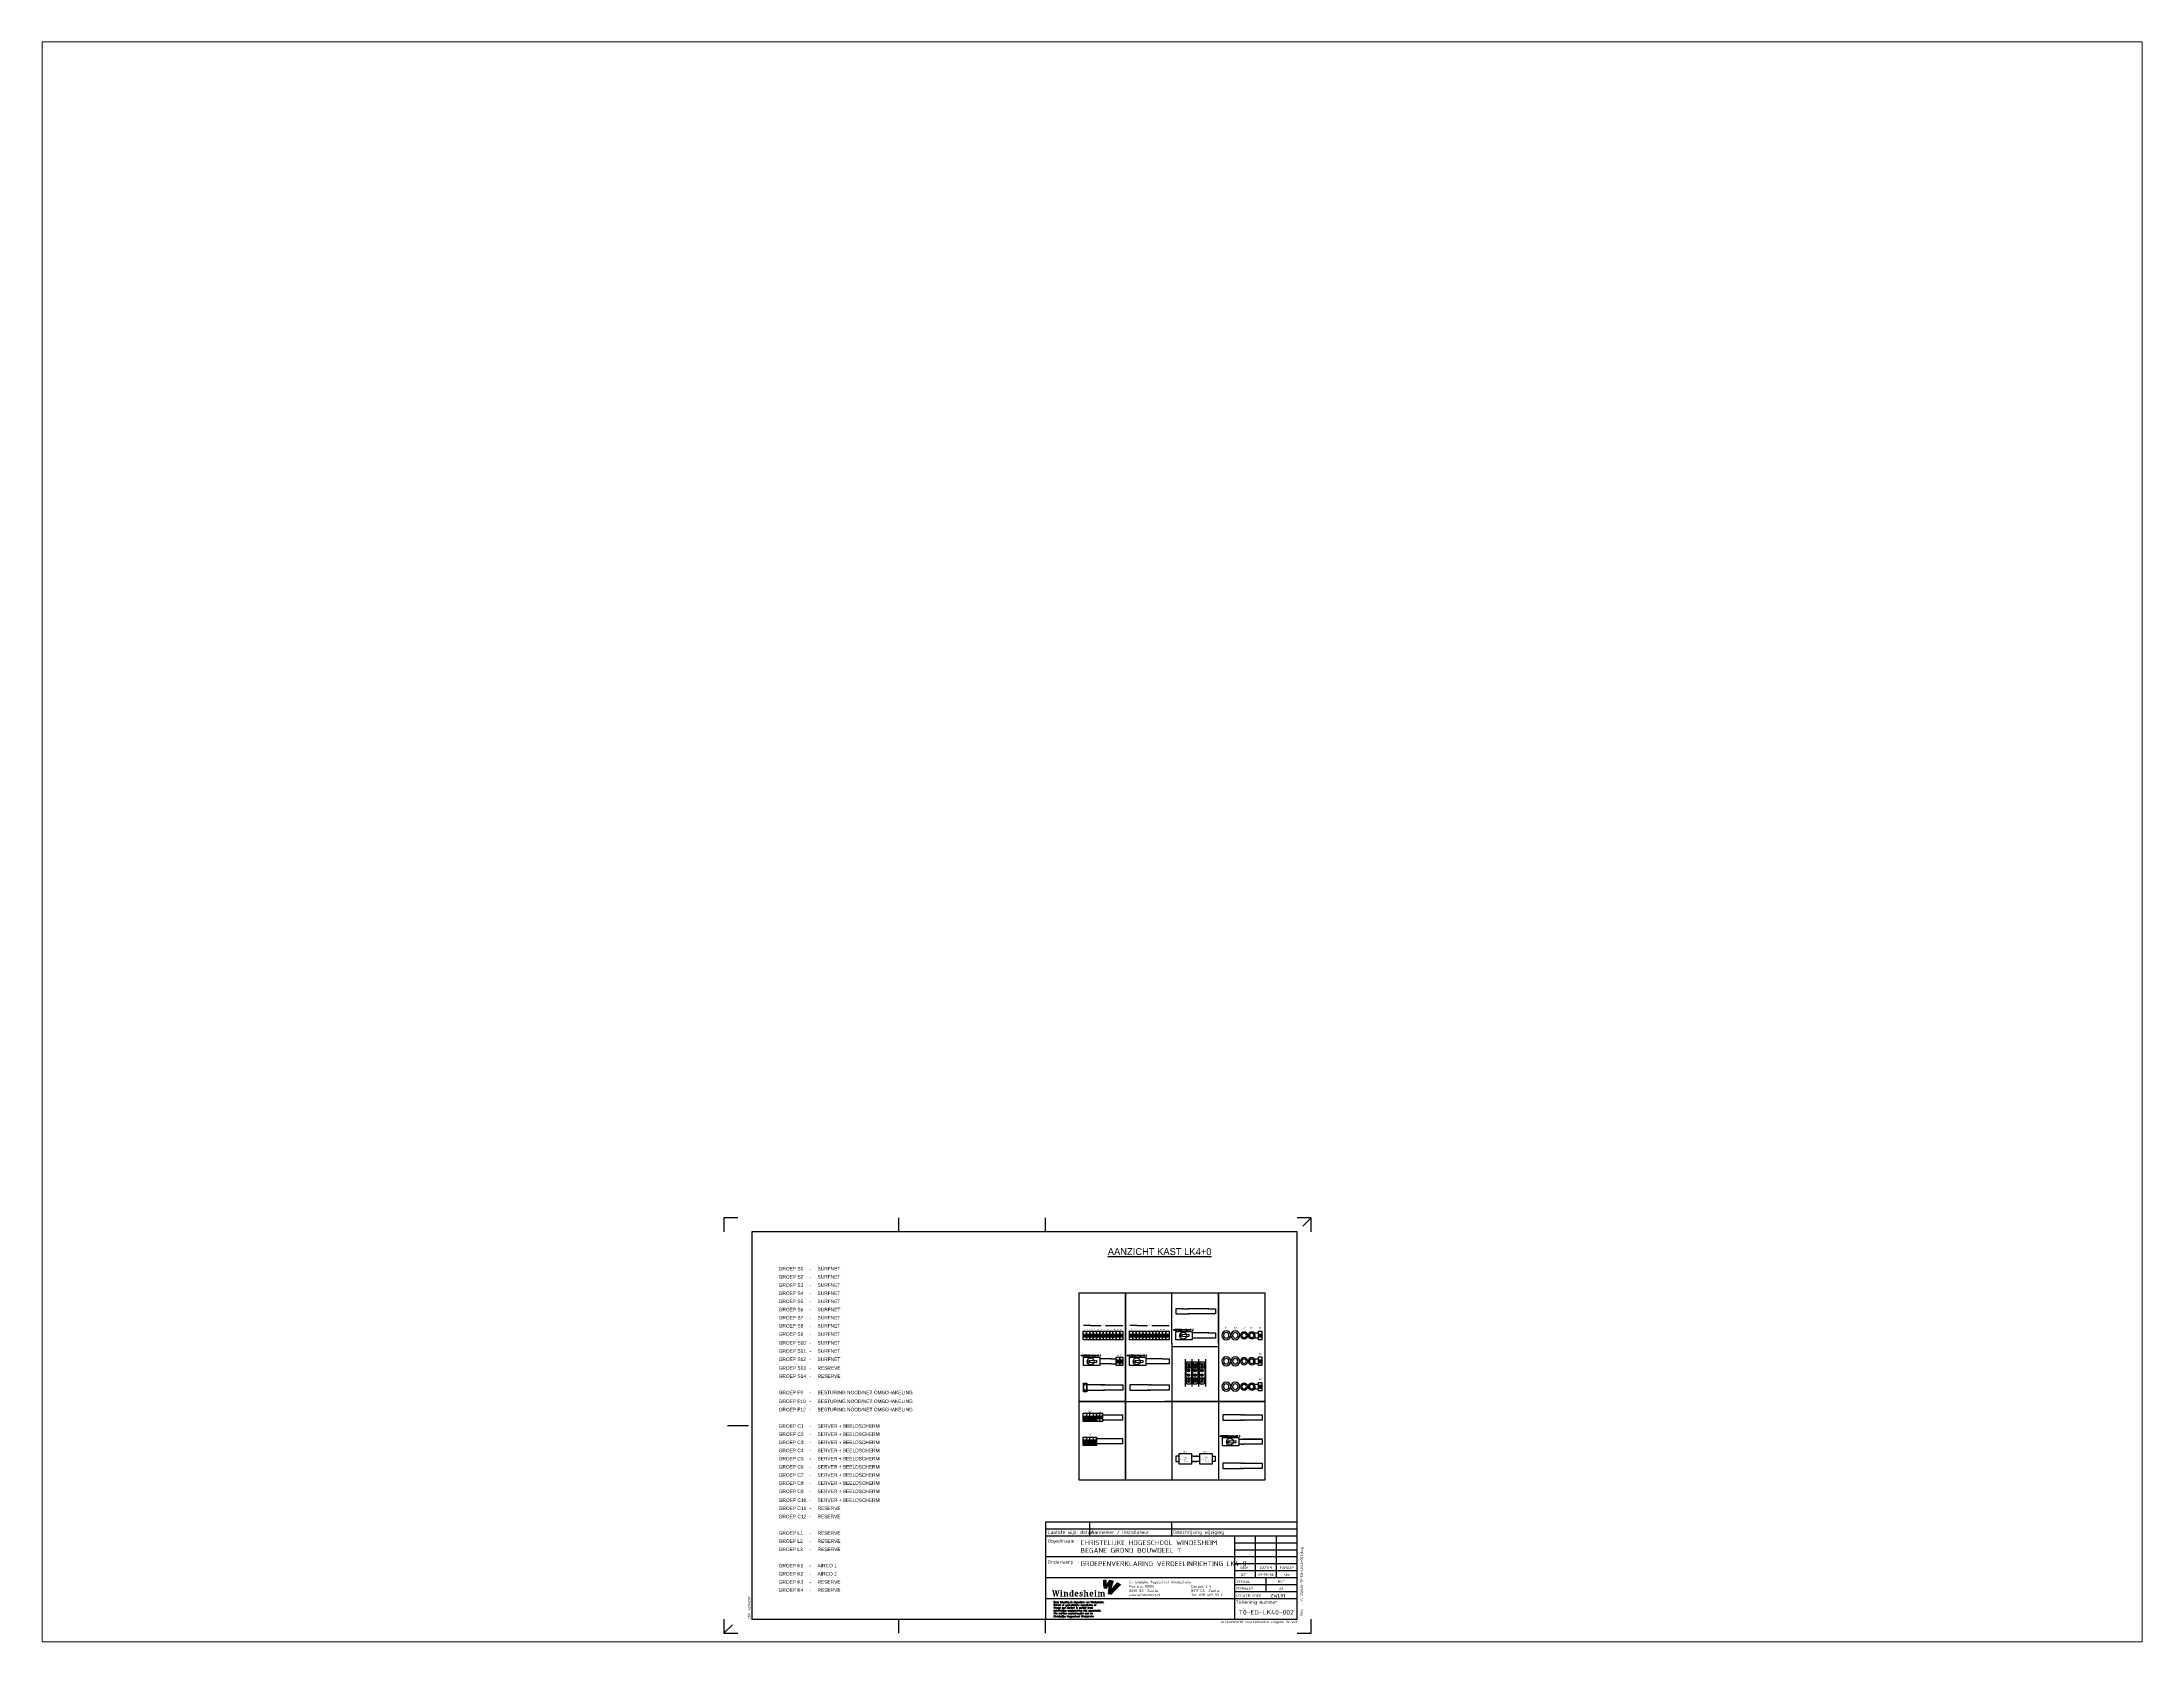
# Paper-space layout 'Layout1' of a CAD drawing. Header units: millimetres. Extents: x 27 to 240, y 20 to 183.
# The model-space entities are those that its viewports show. They can reach past a viewport. Long polylines and large blocks are cut down to what shows.
import ezdxf
from ezdxf.enums import TextEntityAlignment as Align

# ---------------------------------------------------------------- set-up
doc = ezdxf.new("R2010")
doc.units = ezdxf.units.MM
for name, color, linetype in [('00att018', 1, 'CONTINUOUS'), ('00att025', 2, 'CONTINUOUS'), ('00att035', 3, 'CONTINUOUS'), ('00att050', 4, 'CONTINUOUS'), ('00kad018', 1, 'CONTINUOUS'), ('00kad025', 2, 'CONTINUOUS'), ('00kad070', 5, 'CONTINUOUS'), ('BL$2----_KADER', 7, 'CONTINUOUS'), ('BL$4----_LOGO', 7, 'CONTINUOUS'), ('BL$4----_STEMPEL', 7, 'CONTINUOUS'), ('EL6-----', 7, 'CONTINUOUS'), ('KAST AANZICHT', 1, 'CONTINUOUS'), ('Kast-aanzicht', 1, 'CONTINUOUS'), ('LAAG_1', 160, 'CONTINUOUS')]:
    doc.layers.add(name, color=color, linetype=linetype)
doc.styles.add('BURO-035', font='BUROFONT.shx', dxfattribs={"height": 3.5})
doc.styles.add('BURO-050', font='BUROFONT.shx', dxfattribs={"height": 5})
doc.styles.add('EDU', font='ROMANS.SHX', dxfattribs={"height": 2.5})
doc.styles.add('ISO', font='isocp.shx')
doc.styles.add('NOOTER', font='arial.ttf')
doc.styles.add('ROMANS', font='romans', dxfattribs={"height": 2})
doc.styles.get("Standard").update_dxf_attribs({"font": 'ISOCP'})

# ---------------------------------------------------------------- blocks, each defined once
blk = doc.blocks.new('a3-windesheim-hor')
at = {"layer": '00kad018', "color": 1}
for p, q in [((0, 297), (0, 287)), ((10, 297), (0, 297)), ((125, 287), (125, 297)), ((230, 287), (230, 297)), ((420, 297), (410, 297)), ((420, 297), (414, 291)), ((420, 287), (420, 297)), ((2.5, 148.5), (17.5, 148.5)), ((0, 10), (0, 0)), ((0, 0), (6, 6)), ((0, 0), (10, 0)), ((125, 0), (125, 10)), ((230, 0), (230, 10)), ((410, 0), (420, 0)), ((420, 0), (420, 10))]:
    blk.add_line(p, q, dxfattribs=at)
at = {"layer": '00kad070', "color": 5}
for p, q in [((20, 287), (20, 10)), ((410, 287), (20, 287)), ((410, 10), (410, 287)), ((20, 10), (410, 10))]:
    blk.add_line(p, q, dxfattribs=at)
at = {"layer": '00att018', "color": 1, "style": 'ISO'}
blk.add_text('afm. 420x297', height=1.8, rotation=90, dxfattribs=at).set_placement((19, 10))
blk.add_text('Auteursrecht voorbehouden volgens de wet', height=1.8, dxfattribs=at).set_placement((410.1, 7.2), align=Align.RIGHT)
blk = doc.blocks.new('AI9-BLK4')
at = {"layer": 'LAAG_1'}
h = blk.add_hatch(color=40, dxfattribs=at)
edge = h.paths.add_edge_path()
edge.add_spline(control_points=[(7.1, 7.2), (4.8, 4.7), (2.6, 2.6), (-0.7, -2.1), (0, 0.5), (1.3, 5.9), (2.6, 9), (0.7, 9.7), (-2.2, 10.3), (-4.1, 10.4), (-5.5, 8.8), (-7.5, 5.5), (-8.1, 4.4), (-8, 6.9), (-7.7, 9.3), (-7.6, 10.6), (-9.6, 10.7), (-11, 10.6), (-13.2, 10.3), (-13.3, 6), (-13.1, 2), (-12, -2), (-10.8, -2.1), (-7.6, -2.4), (-7.6, -2.4), (-7.1, -1.7), (-6.1, 0), (-5, 1.4), (-5.4, -0.9), (-5.9, -4.1), (-6.1, -7.2), (-6.1, -8.1), (-6.2, -9.1), (-6.2, -10.1), (-4.7, -10.2), (-1, -10.6), (-0.7, -10.6), (-0.7, -10.6), (-0.7, -10.6), (-0.7, -10.6), (-0.7, -10.6), (-0.7, -10.6), (-0.7, -10.6), (0.7, -8.8), (2.3, -7), (3.6, -5.5), (4.7, -4.4), (5.7, -3.3), (6.7, -2.4), (9.3, 0.1), (11.5, 2.1), (13.2, 3.5), (11, 5.1), (9.5, 6.1), (7.1, 7.2)], knot_values=[0, 0, 0, 0, 1, 1, 1, 2, 2, 2, 3, 3, 3, 4, 4, 4, 5, 5, 5, 6, 6, 6, 7, 7, 7, 8, 8, 8, 9, 9, 9, 10, 10, 10, 11, 11, 11, 12, 12, 12, 13, 13, 13, 14, 14, 14, 15, 15, 15, 16, 16, 16, 17, 17, 17, 18, 18, 18, 18], degree=3, periodic=0)
h = blk.add_hatch(color=154, dxfattribs=at)
edge = h.paths.add_edge_path()
edge.add_spline(control_points=[(-0.7, -10.6), (-0.7, -10.6), (-0.7, -10.6), (-0.7, -10.6), (-0.7, -10.6), (-0.7, -10.6), (-0.7, -10.6)], knot_values=[0, 0, 0, 0, 1, 1, 1, 2, 2, 2, 2], degree=3, periodic=0)
h = blk.add_hatch(color=154, dxfattribs=at)
edge = h.paths.add_edge_path()
edge.add_spline(control_points=[(-0.7, -10.6), (-0.7, -10.6), (-0.7, -10.6), (-0.7, -10.6), (-0.7, -10.6), (-0.7, -10.6), (-0.7, -10.6)], knot_values=[0, 0, 0, 0, 1, 1, 1, 2, 2, 2, 2], degree=3, periodic=0)
blk = doc.blocks.new('AI9-BLK3')
at = {"layer": 'LAAG_1'}
h = blk.add_hatch(color=154, dxfattribs=at)
edge = h.paths.add_edge_path()
edge.add_spline(control_points=[(-27.8, 3.2), (-27.8, 3.2), (-29.8, -4.7), (-29.8, -4.7), (-29.8, -4.7), (-31.2, -4.7), (-31.2, -4.7), (-31.2, -4.7), (-32.5, 1.8), (-32.5, 1.8), (-32.5, 1.8), (-33.9, -4.7), (-33.9, -4.7), (-33.9, -4.7), (-35.4, -4.7), (-35.4, -4.7), (-35.4, -4.7), (-37.2, 3.2), (-37.2, 3.2), (-37.2, 3.2), (-38, 3.2), (-38, 3.2), (-38, 3.2), (-38, 4.2), (-38, 4.2), (-38, 4.2), (-34.8, 4.2), (-34.8, 4.2), (-34.8, 4.2), (-34.8, 3.2), (-34.8, 3.2), (-34.8, 3.2), (-35.4, 3.2), (-35.4, 3.2), (-35.4, 3.2), (-34.4, -2.1), (-34.4, -2.1), (-34.4, -2.1), (-33.2, 3.3), (-33.2, 3.3), (-33.2, 3.3), (-33.7, 3.3), (-33.7, 3.3), (-33.7, 3.3), (-33.7, 4.2), (-33.7, 4.2), (-33.7, 4.2), (-31.3, 4.2), (-31.3, 4.2), (-31.3, 4.2), (-30.2, -2.1), (-30.2, -2.1), (-30.2, -2.1), (-29, 3.2), (-29, 3.2), (-29, 3.2), (-29.8, 3.2), (-29.8, 3.2), (-29.8, 3.2), (-29.8, 4.2), (-29.8, 4.2), (-29.8, 4.2), (-27.2, 4.2), (-27.2, 4.2), (-27.2, 4.2), (-27.2, 3.2), (-27.2, 3.2), (-27.2, 3.2), (-27.8, 3.2), (-27.8, 3.2)], knot_values=[0, 0, 0, 0, 1, 1, 1, 2, 2, 2, 3, 3, 3, 4, 4, 4, 5, 5, 5, 6, 6, 6, 7, 7, 7, 8, 8, 8, 9, 9, 9, 10, 10, 10, 11, 11, 11, 12, 12, 12, 13, 13, 13, 14, 14, 14, 15, 15, 15, 16, 16, 16, 17, 17, 17, 18, 18, 18, 19, 19, 19, 20, 20, 20, 21, 21, 21, 22, 22, 22, 23, 23, 23, 23], degree=3, periodic=0)
h = blk.add_hatch(color=154, dxfattribs=at)
edge = h.paths.add_edge_path()
edge.add_spline(control_points=[(-26.4, -4.7), (-26.4, -4.7), (-26.4, -3.9), (-26.4, -3.9), (-26.4, -3.9), (-25.5, -3.9), (-25.5, -3.9), (-25.5, -3.9), (-25.5, 1.2), (-25.5, 1.2), (-25.5, 1.2), (-26.4, 1.2), (-26.4, 1.2), (-26.4, 1.2), (-26.4, 2), (-26.4, 2), (-26.4, 2), (-23.8, 2), (-23.8, 2), (-23.8, 2), (-23.8, -3.9), (-23.8, -3.9), (-23.8, -3.9), (-22.9, -3.9), (-22.9, -3.9), (-22.9, -3.9), (-22.9, -4.7), (-22.9, -4.7), (-22.9, -4.7), (-26.4, -4.7), (-26.4, -4.7)], knot_values=[0, 0, 0, 0, 1, 1, 1, 2, 2, 2, 3, 3, 3, 4, 4, 4, 5, 5, 5, 6, 6, 6, 7, 7, 7, 8, 8, 8, 9, 9, 9, 10, 10, 10, 10], degree=3, periodic=0)
edge = h.paths.add_edge_path()
edge.add_spline(control_points=[(-24.7, 2.7), (-25.2, 2.7), (-25.7, 3.2), (-25.7, 3.7), (-25.7, 4.3), (-25.2, 4.8), (-24.7, 4.8), (-24.1, 4.8), (-23.6, 4.3), (-23.6, 3.7), (-23.6, 3.2), (-24.1, 2.7), (-24.7, 2.7)], knot_values=[0, 0, 0, 0, 1, 1, 1, 2, 2, 2, 3, 3, 3, 4, 4, 4, 4], degree=3, periodic=0)
h = blk.add_hatch(color=154, dxfattribs=at)
edge = h.paths.add_edge_path()
edge.add_spline(control_points=[(-17, -4.7), (-17, -4.7), (-17, -0.9), (-17, -0.9), (-17, -0.3), (-17.2, 0.2), (-17.5, 0.5), (-17.9, 0.9), (-18.3, 1.1), (-18.9, 1.1), (-19, 1.1), (-19, 1.1), (-19.1, 1.1), (-19.1, 1.1), (-19.1, -3.9), (-19.1, -3.9), (-19.1, -3.9), (-18.2, -3.9), (-18.2, -3.9), (-18.2, -3.9), (-18.2, -4.7), (-18.2, -4.7), (-18.2, -4.7), (-21.7, -4.7), (-21.7, -4.7), (-21.7, -4.7), (-21.7, -3.9), (-21.7, -3.9), (-21.7, -3.9), (-20.8, -3.9), (-20.8, -3.9), (-20.8, -3.9), (-20.8, 1.2), (-20.8, 1.2), (-20.8, 1.2), (-21.7, 1.2), (-21.7, 1.2), (-21.7, 1.2), (-21.7, 2), (-21.7, 2), (-21.7, 2), (-19.4, 2), (-19.4, 2), (-19.1, 2), (-18.9, 2), (-18.6, 2), (-17, 2), (-16.3, 1.9), (-15.9, 1.4), (-15.5, 1), (-15.3, 0.6), (-15.3, -0.2), (-15.3, -0.2), (-15.3, -3.9), (-15.3, -3.9), (-15.3, -3.9), (-14.5, -3.9), (-14.5, -3.9), (-14.5, -3.9), (-14.5, -4.7), (-14.5, -4.7), (-14.5, -4.7), (-17, -4.7), (-17, -4.7)], knot_values=[0, 0, 0, 0, 1, 1, 1, 2, 2, 2, 3, 3, 3, 4, 4, 4, 5, 5, 5, 6, 6, 6, 7, 7, 7, 8, 8, 8, 9, 9, 9, 10, 10, 10, 11, 11, 11, 12, 12, 12, 13, 13, 13, 14, 14, 14, 15, 15, 15, 16, 16, 16, 17, 17, 17, 18, 18, 18, 19, 19, 19, 20, 20, 20, 21, 21, 21, 21], degree=3, periodic=0)
h = blk.add_hatch(color=154, dxfattribs=at)
edge = h.paths.add_edge_path(flags=16)
edge.add_spline(control_points=[(-6.8, -4.7), (-6.8, -4.7), (-6.8, -3.9), (-6.8, -3.9), (-6.8, -3.9), (-7.6, -3.9), (-7.6, -3.9), (-7.6, -3.9), (-7.6, 4.5), (-7.6, 4.5), (-7.6, 4.5), (-10.2, 4.5), (-10.2, 4.5), (-10.2, 4.5), (-10.2, 3.6), (-10.2, 3.6), (-10.2, 3.6), (-9.3, 3.6), (-9.3, 3.6), (-9.3, 3.6), (-9.3, 2), (-9.3, 2), (-9.6, 2), (-9.8, 2), (-10.2, 2), (-11.9, 2), (-13.2, 0.7), (-13.2, -1.5), (-13.2, -3.8), (-12.3, -4.8), (-10.3, -4.8), (-9.9, -4.8), (-9.3, -4.7), (-9.1, -4.7), (-9.1, -4.7), (-6.8, -4.7), (-6.8, -4.7)], knot_values=[0, 0, 0, 0, 1, 1, 1, 2, 2, 2, 3, 3, 3, 4, 4, 4, 5, 5, 5, 6, 6, 6, 7, 7, 7, 8, 8, 8, 9, 9, 9, 10, 10, 10, 11, 11, 11, 12, 12, 12, 12], degree=3, periodic=0)
edge = h.paths.add_edge_path()
edge.add_spline(control_points=[(-9.3, -3.7), (-9.5, -3.8), (-9.6, -3.8), (-9.8, -3.8), (-10.8, -3.8), (-11.5, -3.1), (-11.5, -1.2), (-11.5, 0.4), (-10.9, 1.1), (-10, 1.1), (-9.7, 1.1), (-9.5, 1), (-9.3, 1), (-9.3, 1), (-9.3, -3.7), (-9.3, -3.7)], knot_values=[0, 0, 0, 0, 1, 1, 1, 2, 2, 2, 3, 3, 3, 4, 4, 4, 5, 5, 5, 5], degree=3, periodic=0)
h = blk.add_hatch(color=154, dxfattribs=at)
edge = h.paths.add_edge_path(flags=16)
edge.add_spline(control_points=[(-0.4, -1.4), (-0.4, 1), (-1.2, 2.1), (-3, 2.1), (-4.8, 2.1), (-5.9, 0.7), (-5.9, -1.4), (-5.9, -3.6), (-4.8, -4.8), (-2.7, -4.8), (-1.9, -4.8), (-1.2, -4.6), (-0.7, -4.4), (-0.7, -4.4), (-0.7, -3.5), (-0.7, -3.5), (-1.2, -3.6), (-1.6, -3.6), (-2, -3.6), (-3.4, -3.6), (-4.2, -2.5), (-4.2, -1.4), (-4.2, -1.4), (-0.4, -1.4), (-0.4, -1.4)], knot_values=[0, 0, 0, 0, 1, 1, 1, 2, 2, 2, 3, 3, 3, 4, 4, 4, 5, 5, 5, 6, 6, 6, 7, 7, 7, 8, 8, 8, 8], degree=3, periodic=0)
edge = h.paths.add_edge_path()
edge.add_spline(control_points=[(-2.2, -0.5), (-2.2, -0.5), (-4.2, -0.5), (-4.2, -0.5), (-4.2, 0.5), (-3.8, 1.1), (-3.2, 1.1), (-2.6, 1.1), (-2.2, 0.6), (-2.2, -0.5)], knot_values=[0, 0, 0, 0, 1, 1, 1, 2, 2, 2, 3, 3, 3, 3], degree=3, periodic=0)
h = blk.add_hatch(color=154, dxfattribs=at)
edge = h.paths.add_edge_path()
edge.add_spline(control_points=[(3.2, -4.8), (2.4, -4.8), (1.5, -4.6), (1.3, -4.5), (1.3, -4.5), (1.3, -2.7), (1.3, -2.7), (1.3, -2.7), (2.3, -2.7), (2.3, -2.7), (2.3, -2.7), (2.3, -3.6), (2.3, -3.6), (2.6, -3.7), (2.9, -3.8), (3.3, -3.8), (4.1, -3.8), (4.5, -3.5), (4.5, -3), (4.5, -2.5), (4.1, -2.3), (3.5, -2.1), (3.5, -2.1), (2.7, -1.8), (2.7, -1.8), (1.8, -1.5), (1.3, -1), (1.3, 0.1), (1.3, 1.2), (2.3, 2.1), (3.9, 2.1), (4.6, 2.1), (5.3, 2), (5.7, 1.9), (5.7, 1.9), (5.7, 0), (5.7, 0), (5.7, 0), (4.7, 0), (4.7, 0), (4.7, 0), (4.7, 1), (4.7, 1), (4.4, 1.1), (4.2, 1.1), (3.9, 1.1), (3.2, 1.1), (2.8, 0.8), (2.8, 0.4), (2.8, 0), (3, -0.2), (3.6, -0.4), (3.6, -0.4), (4.4, -0.7), (4.4, -0.7), (5.4, -1), (6, -1.6), (6, -2.6), (6, -4), (4.8, -4.8), (3.2, -4.8)], knot_values=[0, 0, 0, 0, 1, 1, 1, 2, 2, 2, 3, 3, 3, 4, 4, 4, 5, 5, 5, 6, 6, 6, 7, 7, 7, 8, 8, 8, 9, 9, 9, 10, 10, 10, 11, 11, 11, 12, 12, 12, 13, 13, 13, 14, 14, 14, 15, 15, 15, 16, 16, 16, 17, 17, 17, 18, 18, 18, 19, 19, 19, 20, 20, 20, 20], degree=3, periodic=0)
h = blk.add_hatch(color=154, dxfattribs=at)
edge = h.paths.add_edge_path()
edge.add_spline(control_points=[(11.8, -4.7), (11.8, -4.7), (11.8, -1), (11.8, -1), (11.8, -0.3), (11.7, 0.2), (11.3, 0.5), (10.9, 0.9), (10.5, 1.1), (10, 1.1), (9.9, 1.1), (9.8, 1.1), (9.7, 1.1), (9.7, 1.1), (9.7, -3.9), (9.7, -3.9), (9.7, -3.9), (10.6, -3.9), (10.6, -3.9), (10.6, -3.9), (10.6, -4.7), (10.6, -4.7), (10.6, -4.7), (7.1, -4.7), (7.1, -4.7), (7.1, -4.7), (7.1, -3.9), (7.1, -3.9), (7.1, -3.9), (8, -3.9), (8, -3.9), (8, -3.9), (8, 3.6), (8, 3.6), (8, 3.6), (7.2, 3.6), (7.2, 3.6), (7.2, 3.6), (7.2, 4.5), (7.2, 4.5), (7.2, 4.5), (9.7, 4.5), (9.7, 4.5), (9.7, 4.5), (9.7, 2), (9.7, 2), (9.9, 2), (10.2, 2), (10.5, 2), (11.9, 2), (12.5, 1.8), (13, 1.4), (13.4, 1), (13.5, 0.5), (13.5, -0.2), (13.5, -0.2), (13.5, -3.9), (13.5, -3.9), (13.5, -3.9), (14.3, -3.9), (14.3, -3.9), (14.3, -3.9), (14.3, -4.7), (14.3, -4.7), (14.3, -4.7), (11.8, -4.7), (11.8, -4.7)], knot_values=[0, 0, 0, 0, 1, 1, 1, 2, 2, 2, 3, 3, 3, 4, 4, 4, 5, 5, 5, 6, 6, 6, 7, 7, 7, 8, 8, 8, 9, 9, 9, 10, 10, 10, 11, 11, 11, 12, 12, 12, 13, 13, 13, 14, 14, 14, 15, 15, 15, 16, 16, 16, 17, 17, 17, 18, 18, 18, 19, 19, 19, 20, 20, 20, 21, 21, 21, 22, 22, 22, 22], degree=3, periodic=0)
h = blk.add_hatch(color=154, dxfattribs=at)
edge = h.paths.add_edge_path(flags=16)
edge.add_spline(control_points=[(21.1, -1.4), (21.1, 1), (20.4, 2.1), (18.5, 2.1), (16.7, 2.1), (15.6, 0.7), (15.6, -1.4), (15.6, -3.6), (16.8, -4.8), (18.9, -4.8), (19.6, -4.8), (20.3, -4.6), (20.8, -4.4), (20.8, -4.4), (20.8, -3.5), (20.8, -3.5), (20.4, -3.6), (19.9, -3.6), (19.5, -3.6), (18.1, -3.6), (17.3, -2.5), (17.3, -1.4), (17.3, -1.4), (21.1, -1.4), (21.1, -1.4)], knot_values=[0, 0, 0, 0, 1, 1, 1, 2, 2, 2, 3, 3, 3, 4, 4, 4, 5, 5, 5, 6, 6, 6, 7, 7, 7, 8, 8, 8, 8], degree=3, periodic=0)
edge = h.paths.add_edge_path()
edge.add_spline(control_points=[(19.3, -0.5), (19.3, -0.5), (17.3, -0.5), (17.3, -0.5), (17.3, 0.5), (17.8, 1.1), (18.4, 1.1), (18.9, 1.1), (19.3, 0.6), (19.3, -0.5)], knot_values=[0, 0, 0, 0, 1, 1, 1, 2, 2, 2, 3, 3, 3, 3], degree=3, periodic=0)
h = blk.add_hatch(color=154, dxfattribs=at)
edge = h.paths.add_edge_path()
edge.add_spline(control_points=[(22.5, -4.7), (22.5, -4.7), (22.5, -3.9), (22.5, -3.9), (22.5, -3.9), (23.4, -3.9), (23.4, -3.9), (23.4, -3.9), (23.4, 1.2), (23.4, 1.2), (23.4, 1.2), (22.5, 1.2), (22.5, 1.2), (22.5, 1.2), (22.5, 2), (22.5, 2), (22.5, 2), (25.1, 2), (25.1, 2), (25.1, 2), (25.1, -3.9), (25.1, -3.9), (25.1, -3.9), (26, -3.9), (26, -3.9), (26, -3.9), (26, -4.7), (26, -4.7), (26, -4.7), (22.5, -4.7), (22.5, -4.7)], knot_values=[0, 0, 0, 0, 1, 1, 1, 2, 2, 2, 3, 3, 3, 4, 4, 4, 5, 5, 5, 6, 6, 6, 7, 7, 7, 8, 8, 8, 9, 9, 9, 10, 10, 10, 10], degree=3, periodic=0)
edge = h.paths.add_edge_path()
edge.add_spline(control_points=[(24.2, 2.7), (23.6, 2.7), (23.2, 3.2), (23.2, 3.7), (23.2, 4.3), (23.6, 4.8), (24.2, 4.8), (24.8, 4.8), (25.3, 4.3), (25.3, 3.7), (25.3, 3.2), (24.8, 2.7), (24.2, 2.7)], knot_values=[0, 0, 0, 0, 1, 1, 1, 2, 2, 2, 3, 3, 3, 4, 4, 4, 4], degree=3, periodic=0)
h = blk.add_hatch(color=154, dxfattribs=at)
edge = h.paths.add_edge_path()
edge.add_spline(control_points=[(35.5, -4.7), (35.5, -4.7), (35.5, -0.9), (35.5, -0.9), (35.5, -0.3), (35.3, 0.2), (35, 0.5), (34.7, 0.9), (34.2, 1.1), (33.5, 1.1), (33.4, 1.1), (33.3, 1), (33.2, 1), (33.4, 0.8), (33.5, 0.3), (33.5, -0.1), (33.5, -0.1), (33.5, -3.9), (33.5, -3.9), (33.5, -3.9), (34.3, -3.9), (34.3, -3.9), (34.3, -3.9), (34.3, -4.7), (34.3, -4.7), (34.3, -4.7), (31.8, -4.7), (31.8, -4.7), (31.8, -4.7), (31.8, -0.9), (31.8, -0.9), (31.8, -0.2), (31.6, 0.2), (31.3, 0.5), (30.9, 0.9), (30.5, 1.1), (30, 1.1), (30, 1.1), (29.9, 1.1), (29.8, 1.1), (29.8, 1.1), (29.8, -3.9), (29.8, -3.9), (29.8, -3.9), (30.6, -3.9), (30.6, -3.9), (30.6, -3.9), (30.6, -4.7), (30.6, -4.7), (30.6, -4.7), (27.2, -4.7), (27.2, -4.7), (27.2, -4.7), (27.2, -3.9), (27.2, -3.9), (27.2, -3.9), (28.1, -3.9), (28.1, -3.9), (28.1, -3.9), (28.1, 1.2), (28.1, 1.2), (28.1, 1.2), (27.2, 1.2), (27.2, 1.2), (27.2, 1.2), (27.2, 2), (27.2, 2), (27.2, 2), (29.6, 2), (29.6, 2), (29.9, 2), (30.2, 2), (30.4, 2), (31.4, 2), (31.9, 1.9), (32.5, 1.7), (33, 1.9), (33.7, 2), (34.5, 2), (35.6, 2), (36.3, 1.8), (36.7, 1.4), (37.1, 1), (37.2, 0.5), (37.2, -0.1), (37.2, -0.1), (37.2, -3.9), (37.2, -3.9), (37.2, -3.9), (38, -3.9), (38, -3.9), (38, -3.9), (38, -4.7), (38, -4.7), (38, -4.7), (35.5, -4.7), (35.5, -4.7)], knot_values=[0, 0, 0, 0, 1, 1, 1, 2, 2, 2, 3, 3, 3, 4, 4, 4, 5, 5, 5, 6, 6, 6, 7, 7, 7, 8, 8, 8, 9, 9, 9, 10, 10, 10, 11, 11, 11, 12, 12, 12, 13, 13, 13, 14, 14, 14, 15, 15, 15, 16, 16, 16, 17, 17, 17, 18, 18, 18, 19, 19, 19, 20, 20, 20, 21, 21, 21, 22, 22, 22, 23, 23, 23, 24, 24, 24, 25, 25, 25, 26, 26, 26, 27, 27, 27, 28, 28, 28, 29, 29, 29, 30, 30, 30, 31, 31, 31, 32, 32, 32, 32], degree=3, periodic=0)
blk = doc.blocks.new('AI9-BLK2')
at = {"layer": 'LAAG_1', "color": 7}
for name, p in [('AI9-BLK4', (36.4, 1.4)), ('AI9-BLK3', (-11.6, -7.2))]:
    blk.add_blockref(name, p, dxfattribs=at)
blk = doc.blocks.new('CHW_ONDERHOEK')
at = {"layer": '00kad025', "color": 2}
for p, q in [((-190, 79.5), (-190, 69.5)), ((-10, 79.5), (-190, 79.5)), ((-158.5, 79.5), (-158.5, 69.5)), ((-100, 79.5), (-100, 69.5)), ((-10, 74.5), (-190, 74.5)), ((-10, 64.5), (-55, 64.5)), ((-40, 69.5), (-40, 39.5)), ((-25, 69.5), (-25, 39.5)), ((-10, 59.5), (-55, 59.5)), ((-10, 54.5), (-55, 54.5)), ((-10, 49.5), (-55, 49.5)), ((-32.5, 39.5), (-32.5, 34.5)), ((-32.5, 34.5), (-32.5, 29.5))]:
    blk.add_line(p, q, dxfattribs=at)
at = {"layer": '00kad070', "color": 5}
for p, q in [((-10, 69.5), (-190, 69.5)), ((-190, 69.5), (-190, 10)), ((-55, 69.5), (-55, 10)), ((-55, 54.5), (-190, 54.5)), ((-10, 39.5), (-190, 39.5)), ((-10, 44.5), (-55, 44.5)), ((-10, 34.5), (-55, 34.5)), ((-55, 24.5), (-190, 24.5)), ((-10, 29.5), (-55, 29.5)), ((-10, 24.5), (-55, 24.5))]:
    blk.add_line(p, q, dxfattribs=at)
at = {"layer": 'LAAG_1', "color": 7, "xscale": 0.5, "yscale": 0.5, "zscale": 0.5}
blk.add_blockref('AI9-BLK2', (-160.6, 32.2), dxfattribs=at)
at = {"layer": '00att018', "color": 1, "style": 'ISO'}
for s, p in [('GEW', (-48, 46)), ('DATUM', (-32.5, 46)), ('PARAAF', (-17.5, 46)), ('GET', (-48, 41))]:
    blk.add_text(s, height=1.8, dxfattribs=at).set_placement(p, align=Align.CENTER)
for s, p in [('SCHAAL', (-53.5, 36)), ('FORMAAT', (-53.5, 31))]:
    blk.add_text(s, height=1.8, dxfattribs=at).set_placement(p)
at = {"layer": '00att018', "color": 1, "linetype": 'Continuous', "style": 'EDU'}
for s, p in [('Deze tekening is eigendom van Windesheim.', (-184.2, 21.6)), ('Gehele of gedeeltelijke reproduktie of', (-184.2, 19.6)), ('inzage aan derden is zonder onze', (-184.2, 17.6)), ('schriftelijke toestemming niet geoorloofd.', (-184.2, 15.6)), ('Alle rechten voorbehouden aan de', (-184.2, 13.6)), ('Christelijke Hogeschool Windesheim', (-184.2, 11.4))]:
    blk.add_text(s, height=1.2, dxfattribs=at).set_placement(p)
at = {"layer": '00att018', "color": 1, "style": 'ISO', "width": 0.9}
blk.add_text('....\\\\', height=1.8, rotation=90, dxfattribs=at).set_placement((-6, 20.5))
at = {"layer": '00att018', "color": 1, "style": 'ISO'}
blk.add_text('File:', height=1.8, rotation=90, dxfattribs=at).set_placement((-6, 12.5))
for tag, p in [('WZ_CODED', (-48, 66.1)), ('WZ_CODEC', (-48, 61.1)), ('WZ_DATUMD', (-32.5, 66.1)), ('WZ_DATUMC', (-32.5, 61.1)), ('WZ_WZGOEDD', (-17.5, 66.1)), ('WZ_WZGOEDC', (-17.5, 61.1)), ('WZ_CODEA', (-48, 51.1)), ('WZ_CODEB', (-48, 56.1)), ('WZ_DATUMB', (-32.5, 56.1)), ('WZ_DATUMA', (-32.5, 51.1)), ('WZ_WZGOEDB', (-17.5, 56.1)), ('WZ_WZGOEDA', (-17.5, 51.1)), ('TKDATCREAT', (-32.5, 41)), ('TKFORMAAT', (-21.5, 31)), ('TKSCHAAL', (-21.5, 36)), ('TKINIT', (-17.5, 41))]:
    blk.add_attdef(tag, text='', height=1.8, dxfattribs=at).set_placement(p, align=Align.CENTER)
blk.add_attdef('DWGNAME', (-6, 26.9), '', height=1.8, rotation=90, dxfattribs=at)
at = {"layer": '00att025', "color": 2, "style": 'ISO'}
for s, p in [('Objectnaam', (-188.5, 64.7)), ('Onderwerp', (-188.5, 49.7)), ('Tekening nummer', (-54, 21))]:
    blk.add_text(s, height=2.5, dxfattribs=at).set_placement(p)
at = {"layer": '00att025', "style": 'ISO'}
for p in [(-167, 64.7), (-167, 49.8)]:
    blk.add_text(':', height=2.5, dxfattribs=at).set_placement(p)
at = {"layer": '00att025', "color": 1, "style": 'ISO'}
blk.add_text('LOCATIE CODE :', height=1.8, dxfattribs=at).set_placement((-53.5, 26))
at = {"layer": '00att025', "color": 2, "style": 'ISO'}
for tag, p in [('WZ_DATUM', (-184, 75.9)), ('WZ_AANNEMER_INSTALATEUR', (-157.5, 75.9)), ('WZ_OMSCHR', (-99, 75.9))]:
    blk.add_attdef(tag, p, '', height=2.5, dxfattribs=at)
at = {"layer": '00att025', "color": 3, "style": 'ISO'}
blk.add_attdef('TKVRIJ2', text='', height=2.5, dxfattribs=at).set_placement((-24, 25.6), align=Align.CENTER)
at = {"layer": '00att035', "color": 3, "style": 'ISO'}
for s, p in [('Laatste wijz. datum', (-188.5, 71)), ('Aannemer / Installateur', (-157.5, 71)), ('Omschrijving wijziging', (-99, 71))]:
    blk.add_text(s, height=2.5, dxfattribs=at).set_placement(p)
for tag, p in [('TK1OMSCHR', (-165.1, 57.5)), ('PROMSCHR', (-165.1, 63)), ('TK2OMSCHR', (-165.1, 48)), ('TKVRIJ1', (-165.1, 42.5))]:
    blk.add_attdef(tag, p, '', height=3.5, dxfattribs=at)
at = {"layer": '00att050', "color": 4, "style": 'ISO'}
blk.add_attdef('TKFASE', text='', height=5, dxfattribs=at).set_placement((-14.5, 82), align=Align.RIGHT)
blk.add_attdef('TKTEKNR', text='', height=3.5, dxfattribs=at).set_placement((-32.2, 13.2), align=Align.CENTER)
at = {"layer": 'BL$4----_LOGO', "color": 1, "style": 'ISO'}
for s, p in [('Christelijke Hogeschool Windesheim', (-130.2, 35.7)), ('Postbus 10090', (-130.2, 32.6)), ('8000 GB  Zwolle', (-130.2, 29.5)), ('Campus 2-6', (-85.9, 32.6)), ('8017 CA  Zwolle', (-85.9, 29.5)), ('www.windesheim.nl', (-130.2, 26.5)), ('Tel. 038 469 99 11', (-85.9, 26.5))]:
    blk.add_text(s, height=1.8, dxfattribs=at).set_placement(p)

msp = doc.modelspace()

# ---------------------------------------------------------------- linework, layer by layer
at = {"layer": 'KAST AANZICHT'}
for p, q in [((254.1, 243.3), (287.2, 243.3)), ((254.1, 207.1), (254.1, 243.3)), ((287.2, 243.3), (287.2, 207.1)), ((287.2, 207.1), (287.2, 243.3)), ((287.2, 243.3), (320.4, 243.3)), ((320.4, 243.3), (353.6, 243.3)), ((320.4, 207.1), (320.4, 243.3)), ((353.6, 243.3), (353.6, 207.1)), ((353.6, 207.1), (353.6, 243.3)), ((353.6, 243.3), (386.8, 243.3)), ((386.8, 243.3), (386.8, 207.1)), ((327.9, 232), (332.6, 232)), ((327.9, 228.3), (332.6, 228.3)), ((336.6, 232), (332, 232)), ((336.6, 228.3), (332, 228.3)), ((339.6, 232), (335, 232)), ((339.6, 228.3), (335, 228.3)), ((340, 228.3), (335.3, 228.3)), ((343, 232), (338.3, 232)), ((343, 228.3), (338.3, 228.3)), ((346.7, 232), (342, 232)), ((346.7, 228.3), (342, 228.3)), ((262.1, 220.1), (257.1, 220.1)), ((262.1, 220.1), (269.8, 220.1)), ((272.9, 220.1), (281.1, 220.1)), ((281.1, 220.1), (285.3, 220.1)), ((295.2, 220.1), (290.2, 220.1)), ((295.2, 220.1), (302.9, 220.1)), ((306, 220.1), (314.2, 220.1)), ((314.2, 220.1), (318.4, 220.1)), ((339.6, 214.8), (335, 214.8)), ((339.6, 211), (335, 211)), ((343, 214.8), (338.3, 214.8)), ((343, 211), (338.3, 211)), ((346.7, 214.8), (342, 214.8)), ((346.7, 211), (342, 211)), ((254.1, 165.7), (254.1, 207.1)), ((273.5, 196.3), (268.8, 196.3)), ((276.8, 196.3), (272.1, 196.3)), ((276.8, 196.3), (280.6, 196.3)), ((287.2, 165.7), (287.2, 207.1)), ((287.2, 206.6), (287.2, 165)), ((306.5, 196.3), (301.8, 196.3)), ((306.5, 196.3), (301.8, 196.3)), ((309.8, 196.3), (305.1, 196.3)), ((313.6, 196.3), (308.9, 196.3)), ((320.4, 207.3), (320.4, 165.7)), ((353.4, 204.7), (320.5, 204.7)), ((353.6, 207.3), (353.6, 165.7)), ((386.8, 207.3), (386.8, 165.7)), ((273.5, 192.6), (268.8, 192.6)), ((276.8, 192.6), (272.1, 192.6)), ((276.8, 192.6), (280.6, 192.6)), ((306.5, 192.6), (301.8, 192.6)), ((306.5, 192.6), (301.8, 192.6)), ((309.8, 192.6), (305.1, 192.6)), ((313.6, 192.6), (308.9, 192.6)), ((287.2, 165.7), (254.1, 165.7)), ((254.1, 165.7), (287.2, 165.7)), ((254.1, 117.5), (254.1, 165.7)), ((269.5, 173.8), (270.9, 173.8)), ((269.6, 177.6), (270.9, 177.6)), ((270.5, 173.8), (271.9, 173.8)), ((270.6, 177.6), (271.9, 177.6)), ((272.7, 177.6), (271.4, 177.6)), ((272.8, 173.8), (271.4, 173.8)), ((287.2, 165.7), (282.2, 165.7)), ((287.2, 165.7), (287.2, 117.5)), ((287.2, 165.7), (320.4, 165.7)), ((287.2, 117.5), (287.2, 165.7)), ((304, 173.8), (302.6, 173.8)), ((302.8, 177.6), (304.1, 177.6)), ((303.7, 173.8), (305.1, 173.8)), ((303.8, 177.6), (305.1, 177.6)), ((305.8, 177.6), (304.6, 177.6)), ((306, 173.8), (304.6, 173.8)), ((320.4, 165.7), (315.4, 165.7)), ((320.4, 165.7), (320.4, 117.5)), ((353.6, 165.7), (320.4, 165.7)), ((320.4, 165.7), (353.6, 165.7)), ((336.9, 165.7), (331.8, 165.7)), ((353.6, 165.7), (348.6, 165.7)), ((353.6, 165.7), (386.8, 165.7)), ((386.8, 165.7), (353.6, 165.7)), ((353.6, 165.7), (353.6, 117.5)), ((386.8, 165.7), (381.7, 165.7)), ((386.9, 165.7), (386.9, 117.5)), ((254.1, 109.4), (254.1, 153.6)), ((287.2, 109.4), (287.2, 153.6)), ((287.2, 152.7), (287.2, 109.4)), ((320.4, 152.7), (320.4, 109.4)), ((353.6, 152.7), (353.6, 109.4)), ((370.4, 152.4), (369, 152.4)), ((369.3, 156.2), (370.5, 156.2)), ((370.1, 152.4), (371.5, 152.4)), ((370.2, 156.2), (371.5, 156.2)), ((372.3, 156.2), (371, 156.2)), ((372.4, 152.4), (371, 152.4)), ((386.9, 152.7), (386.9, 109.4)), ((266.4, 139.2), (283.3, 139.2)), ((283.5, 135.4), (266.4, 135.4)), ((285, 135.4), (272.3, 135.4)), ((272.4, 139.2), (285, 139.2)), ((285, 139.2), (285, 135.4)), ((368.3, 138.8), (371.5, 138.8)), ((369.3, 138.8), (384.9, 138.8)), ((372.3, 138.8), (371, 138.8)), ((336.8, 122.7), (335.4, 122.7)), ((335.7, 126.5), (336.9, 126.5)), ((336.5, 122.7), (337.9, 122.7)), ((336.6, 126.5), (337.9, 126.5)), ((338.7, 126.5), (337.4, 126.5)), ((338.8, 122.7), (337.4, 122.7)), ((370.4, 135.1), (368.3, 135.1)), ((369.3, 121.5), (370.5, 121.5)), ((370.1, 135.1), (371.5, 135.1)), ((370.2, 121.5), (371.5, 121.5)), ((372.4, 135.1), (371, 135.1)), ((372.3, 121.5), (371, 121.5)), ((287.2, 109.4), (254.1, 109.4)), ((287.2, 109.4), (258.7, 109.4)), ((320.3, 109.4), (287.1, 109.4)), ((325.8, 109.4), (297.3, 109.4)), ((353.2, 109.4), (320, 109.4)), ((369.8, 109.4), (341.2, 109.4)), ((386.4, 109.4), (353.2, 109.4)), ((370.4, 117.7), (369, 117.7)), ((370.1, 117.7), (371.5, 117.7)), ((372.4, 117.7), (371, 117.7)), ((386.9, 109.4), (374.4, 109.4))]:
    msp.add_line(p, q, dxfattribs=at)
at = {"layer": 'KAST AANZICHT', "ltscale": 0.451166}
for p, q in [((257.7, 213.5), (257.7, 213.1)), ((257.9, 213.5), (257.7, 213.5)), ((257.7, 213.1), (257.7, 213.1)), ((257.7, 213.1), (257.9, 213.1)), ((257.9, 213.1), (257.9, 213.5)), ((258, 213.5), (258.3, 213.5)), ((258, 213.1), (258, 213.5)), ((258, 213.3), (258.1, 213.3)), ((258.1, 213.3), (258.1, 213.3)), ((258.3, 213.5), (258.3, 213.5)), ((258.4, 213.5), (258.6, 213.5)), ((258.4, 213.1), (258.4, 213.5)), ((258.4, 213.3), (258.5, 213.3)), ((258.5, 213.3), (258.5, 213.3)), ((258.6, 213.5), (258.6, 213.5)), ((259.4, 215.9), (259.4, 215.9)), ((260, 213.5), (260, 213.1)), ((260.3, 213.5), (260, 213.5)), ((260, 213.1), (260, 213.1)), ((260, 213.1), (260.3, 213.1)), ((260.3, 213.1), (260.3, 213.5)), ((260.4, 213.5), (260.6, 213.5)), ((260.4, 213.1), (260.4, 213.5)), ((260.4, 213.3), (260.5, 213.3)), ((260.5, 213.3), (260.5, 213.3)), ((260.6, 213.5), (260.6, 213.5)), ((260.8, 213.5), (261, 213.5)), ((260.8, 213.1), (260.8, 213.5)), ((260.8, 213.3), (260.9, 213.3)), ((260.9, 213.3), (260.9, 213.3)), ((261, 213.5), (261, 213.5)), ((261.8, 215.9), (261.8, 215.9)), ((262.4, 213.5), (262.4, 213.1)), ((262.6, 213.5), (262.4, 213.5)), ((262.4, 213.1), (262.4, 213.1)), ((262.4, 213.1), (262.6, 213.1)), ((262.6, 213.1), (262.6, 213.5)), ((262.8, 213.5), (263, 213.5)), ((262.8, 213.1), (262.8, 213.5)), ((262.8, 213.3), (262.9, 213.3)), ((262.9, 213.3), (262.9, 213.3)), ((263, 213.5), (263, 213.5)), ((263.1, 213.5), (263.4, 213.5)), ((263.1, 213.1), (263.1, 213.5)), ((263.1, 213.3), (263.2, 213.3)), ((263.2, 213.3), (263.2, 213.3)), ((263.4, 213.5), (263.4, 213.5)), ((264.2, 215.9), (264.2, 215.9)), ((264.8, 213.5), (264.8, 213.1)), ((265, 213.5), (264.8, 213.5)), ((264.8, 213.1), (264.8, 213.1)), ((264.8, 213.1), (265, 213.1)), ((265, 213.1), (265, 213.5)), ((265.1, 213.5), (265.4, 213.5)), ((265.1, 213.1), (265.1, 213.5)), ((265.1, 213.3), (265.3, 213.3)), ((265.3, 213.3), (265.3, 213.3)), ((265.4, 213.5), (265.4, 213.5)), ((265.5, 213.5), (265.7, 213.5)), ((265.5, 213.1), (265.5, 213.5)), ((265.5, 213.3), (265.6, 213.3)), ((265.6, 213.3), (265.6, 213.3)), ((265.7, 213.5), (265.7, 213.5)), ((267.1, 213.5), (267.1, 213.1)), ((267.4, 213.5), (267.1, 213.5)), ((267.1, 213.1), (267.1, 213.1)), ((267.1, 213.1), (267.4, 213.1)), ((267.4, 213.1), (267.4, 213.5)), ((267.5, 213.5), (267.7, 213.5)), ((267.5, 213.1), (267.5, 213.5)), ((267.5, 213.3), (267.6, 213.3)), ((267.6, 213.3), (267.6, 213.3)), ((267.7, 213.5), (267.7, 213.5)), ((267.9, 213.5), (268.1, 213.5)), ((267.9, 213.1), (267.9, 213.5)), ((267.9, 213.3), (268, 213.3)), ((268, 213.3), (268, 213.3)), ((268.1, 213.5), (268.1, 213.5)), ((269.5, 213.5), (269.5, 213.1)), ((269.8, 213.5), (269.5, 213.5)), ((269.5, 213.1), (269.5, 213.1)), ((269.5, 213.1), (269.8, 213.1)), ((269.8, 213.1), (269.8, 213.5)), ((269.9, 213.5), (270.1, 213.5)), ((269.9, 213.1), (269.9, 213.5)), ((269.9, 213.3), (270, 213.3)), ((270, 213.3), (270, 213.3)), ((270.1, 213.5), (270.1, 213.5)), ((270.2, 213.5), (270.5, 213.5)), ((270.2, 213.1), (270.2, 213.5)), ((270.2, 213.3), (270.4, 213.3)), ((270.4, 213.3), (270.4, 213.3)), ((270.5, 213.5), (270.5, 213.5)), ((271.9, 213.5), (271.9, 213.1)), ((272.1, 213.5), (271.9, 213.5)), ((271.9, 213.1), (271.9, 213.1)), ((271.9, 213.1), (272.1, 213.1)), ((272.1, 213.1), (272.1, 213.5)), ((272.2, 213.5), (272.5, 213.5)), ((272.2, 213.1), (272.2, 213.5)), ((272.2, 213.3), (272.4, 213.3)), ((272.4, 213.3), (272.4, 213.3)), ((272.5, 213.5), (272.5, 213.5)), ((272.6, 213.5), (272.8, 213.5)), ((272.6, 213.1), (272.6, 213.5)), ((272.6, 213.3), (272.7, 213.3)), ((272.7, 213.3), (272.7, 213.3)), ((272.8, 213.5), (272.8, 213.5)), ((273.6, 215.9), (273.6, 215.9)), ((274.2, 213.1), (274.2, 213.1)), ((274.2, 213.5), (274.2, 213.1)), ((274.5, 213.5), (274.2, 213.5)), ((274.2, 213.1), (274.5, 213.1)), ((274.5, 213.1), (274.5, 213.5)), ((274.6, 213.5), (274.8, 213.5)), ((274.6, 213.1), (274.6, 213.5)), ((274.6, 213.3), (274.7, 213.3)), ((274.7, 213.3), (274.7, 213.3)), ((274.8, 213.5), (274.8, 213.5)), ((275, 213.5), (275.2, 213.5)), ((275, 213.1), (275, 213.5)), ((275, 213.3), (275.1, 213.3)), ((275.1, 213.3), (275.1, 213.3)), ((275.2, 213.5), (275.2, 213.5)), ((276.9, 213.5), (276.6, 213.5)), ((276.6, 213.5), (276.6, 213.1)), ((276.6, 213.1), (276.9, 213.1)), ((276.6, 213.1), (276.6, 213.1)), ((276.9, 213.1), (276.9, 213.5)), ((277, 213.1), (277, 213.5)), ((277, 213.5), (277.2, 213.5)), ((277, 213.3), (277.1, 213.3)), ((277.1, 213.3), (277.1, 213.3)), ((277.2, 213.5), (277.2, 213.5)), ((277.3, 213.1), (277.3, 213.5)), ((277.3, 213.5), (277.6, 213.5)), ((277.3, 213.3), (277.5, 213.3)), ((277.5, 213.3), (277.5, 213.3)), ((277.6, 213.5), (277.6, 213.5)), ((279.2, 213.5), (279, 213.5)), ((279, 213.5), (279, 213.1)), ((279, 213.1), (279.2, 213.1)), ((279, 213.1), (279, 213.1)), ((279.2, 213.1), (279.2, 213.5)), ((279.3, 213.1), (279.3, 213.5)), ((279.3, 213.5), (279.6, 213.5)), ((279.3, 213.3), (279.5, 213.3)), ((279.5, 213.3), (279.5, 213.3)), ((279.6, 213.5), (279.6, 213.5)), ((279.7, 213.1), (279.7, 213.5)), ((279.7, 213.5), (279.9, 213.5)), ((279.7, 213.3), (279.8, 213.3)), ((279.8, 213.3), (279.8, 213.3)), ((279.9, 213.5), (279.9, 213.5)), ((281.6, 213.5), (281.4, 213.5)), ((281.4, 213.5), (281.4, 213.1)), ((281.4, 213.1), (281.6, 213.1)), ((281.4, 213.1), (281.4, 213.1)), ((281.6, 213.1), (281.6, 213.5)), ((281.7, 213.1), (281.7, 213.5)), ((281.7, 213.5), (282, 213.5)), ((281.7, 213.3), (281.8, 213.3)), ((281.8, 213.3), (281.8, 213.3)), ((282, 213.5), (282, 213.5)), ((282.1, 213.1), (282.1, 213.5)), ((282.1, 213.5), (282.3, 213.5)), ((282.1, 213.3), (282.2, 213.3)), ((282.2, 213.3), (282.2, 213.3)), ((282.3, 213.5), (282.3, 213.5)), ((284, 213.5), (283.7, 213.5)), ((283.7, 213.5), (283.7, 213.1)), ((283.7, 213.1), (284, 213.1)), ((283.7, 213.1), (283.7, 213.1)), ((284, 213.1), (284, 213.5)), ((284.1, 213.1), (284.1, 213.5)), ((284.1, 213.5), (284.3, 213.5)), ((284.1, 213.3), (284.2, 213.3)), ((284.2, 213.3), (284.2, 213.3)), ((284.3, 213.5), (284.3, 213.5)), ((284.4, 213.1), (284.4, 213.5)), ((284.4, 213.5), (284.7, 213.5)), ((284.4, 213.3), (284.6, 213.3)), ((284.6, 213.3), (284.6, 213.3)), ((284.7, 213.5), (284.7, 213.5)), ((290.8, 213.5), (290.8, 213.1)), ((291, 213.5), (290.8, 213.5)), ((290.8, 213.1), (290.8, 213.1)), ((290.8, 213.1), (291, 213.1)), ((291, 213.1), (291, 213.5)), ((291.1, 213.5), (291.4, 213.5)), ((291.1, 213.1), (291.1, 213.5)), ((291.1, 213.3), (291.2, 213.3)), ((291.2, 213.3), (291.2, 213.3)), ((291.4, 213.5), (291.4, 213.5)), ((291.5, 213.5), (291.7, 213.5)), ((291.5, 213.1), (291.5, 213.5)), ((291.5, 213.3), (291.6, 213.3)), ((291.6, 213.3), (291.6, 213.3)), ((291.7, 213.5), (291.7, 213.5)), ((292.5, 215.9), (292.5, 215.9)), ((293.1, 213.5), (293.1, 213.1)), ((293.4, 213.5), (293.1, 213.5)), ((293.1, 213.1), (293.1, 213.1)), ((293.1, 213.1), (293.4, 213.1)), ((293.4, 213.1), (293.4, 213.5)), ((293.5, 213.5), (293.7, 213.5)), ((293.5, 213.1), (293.5, 213.5)), ((293.5, 213.3), (293.6, 213.3)), ((293.6, 213.3), (293.6, 213.3)), ((293.7, 213.5), (293.7, 213.5)), ((293.8, 213.5), (294.1, 213.5)), ((293.8, 213.1), (293.8, 213.5)), ((293.8, 213.3), (294, 213.3)), ((294, 213.3), (294, 213.3)), ((294.1, 213.5), (294.1, 213.5)), ((294.9, 215.9), (294.9, 215.9)), ((295.5, 213.5), (295.5, 213.1)), ((295.7, 213.5), (295.5, 213.5)), ((295.5, 213.1), (295.5, 213.1)), ((295.5, 213.1), (295.7, 213.1)), ((295.7, 213.1), (295.7, 213.5)), ((295.9, 213.5), (296.1, 213.5)), ((295.9, 213.1), (295.9, 213.5)), ((295.9, 213.3), (296, 213.3)), ((296, 213.3), (296, 213.3)), ((296.1, 213.5), (296.1, 213.5)), ((296.2, 213.5), (296.4, 213.5)), ((296.2, 213.1), (296.2, 213.5)), ((296.2, 213.3), (296.3, 213.3)), ((296.3, 213.3), (296.3, 213.3)), ((296.4, 213.5), (296.4, 213.5)), ((297.3, 215.9), (297.3, 215.9)), ((297.9, 213.5), (297.9, 213.1)), ((298.1, 213.5), (297.9, 213.5)), ((297.9, 213.1), (297.9, 213.1)), ((297.9, 213.1), (298.1, 213.1)), ((298.1, 213.1), (298.1, 213.5)), ((298.2, 213.5), (298.5, 213.5)), ((298.2, 213.1), (298.2, 213.5)), ((298.2, 213.3), (298.3, 213.3)), ((298.3, 213.3), (298.3, 213.3)), ((298.5, 213.5), (298.5, 213.5)), ((298.6, 213.5), (298.8, 213.5)), ((298.6, 213.1), (298.6, 213.5)), ((298.6, 213.3), (298.7, 213.3)), ((298.7, 213.3), (298.7, 213.3)), ((298.8, 213.5), (298.8, 213.5)), ((300.2, 213.5), (300.2, 213.1)), ((300.5, 213.5), (300.2, 213.5)), ((300.2, 213.1), (300.2, 213.1)), ((300.2, 213.1), (300.5, 213.1)), ((300.5, 213.1), (300.5, 213.5)), ((300.6, 213.5), (300.8, 213.5)), ((300.6, 213.1), (300.6, 213.5)), ((300.6, 213.3), (300.7, 213.3)), ((300.7, 213.3), (300.7, 213.3)), ((300.8, 213.5), (300.8, 213.5)), ((301, 213.5), (301.2, 213.5)), ((301, 213.1), (301, 213.5)), ((301, 213.3), (301.1, 213.3)), ((301.1, 213.3), (301.1, 213.3)), ((301.2, 213.5), (301.2, 213.5)), ((302.6, 213.5), (302.6, 213.1)), ((302.9, 213.5), (302.6, 213.5)), ((302.6, 213.1), (302.6, 213.1)), ((302.6, 213.1), (302.9, 213.1)), ((302.9, 213.1), (302.9, 213.5)), ((303, 213.5), (303.2, 213.5)), ((303, 213.1), (303, 213.5)), ((303, 213.3), (303.1, 213.3)), ((303.1, 213.3), (303.1, 213.3)), ((303.2, 213.5), (303.2, 213.5)), ((303.3, 213.5), (303.6, 213.5)), ((303.3, 213.1), (303.3, 213.5)), ((303.3, 213.3), (303.4, 213.3)), ((303.4, 213.3), (303.4, 213.3)), ((303.6, 213.5), (303.6, 213.5)), ((305, 213.5), (305, 213.1)), ((305.2, 213.5), (305, 213.5)), ((305, 213.1), (305, 213.1)), ((305, 213.1), (305.2, 213.1)), ((305.2, 213.1), (305.2, 213.5)), ((305.3, 213.5), (305.6, 213.5)), ((305.3, 213.1), (305.3, 213.5)), ((305.3, 213.3), (305.5, 213.3)), ((305.5, 213.3), (305.5, 213.3)), ((305.6, 213.5), (305.6, 213.5)), ((305.7, 213.5), (305.9, 213.5)), ((305.7, 213.1), (305.7, 213.5)), ((305.7, 213.3), (305.8, 213.3)), ((305.8, 213.3), (305.8, 213.3)), ((305.9, 213.5), (305.9, 213.5)), ((306.7, 215.9), (306.7, 215.9)), ((307.3, 213.5), (307.3, 213.1)), ((307.6, 213.5), (307.3, 213.5)), ((307.3, 213.1), (307.3, 213.1)), ((307.3, 213.1), (307.6, 213.1)), ((307.6, 213.1), (307.6, 213.5)), ((307.7, 213.5), (307.9, 213.5)), ((307.7, 213.1), (307.7, 213.5)), ((307.7, 213.3), (307.8, 213.3)), ((307.8, 213.3), (307.8, 213.3)), ((307.9, 213.5), (307.9, 213.5)), ((308.1, 213.5), (308.3, 213.5)), ((308.1, 213.1), (308.1, 213.5)), ((308.1, 213.3), (308.2, 213.3)), ((308.2, 213.3), (308.2, 213.3)), ((308.3, 213.5), (308.3, 213.5)), ((309.7, 213.5), (309.7, 213.1)), ((310, 213.5), (309.7, 213.5)), ((309.7, 213.1), (309.7, 213.1)), ((309.7, 213.1), (310, 213.1)), ((310, 213.1), (310, 213.5)), ((310.1, 213.5), (310.3, 213.5)), ((310.1, 213.1), (310.1, 213.5)), ((310.1, 213.3), (310.2, 213.3)), ((310.2, 213.3), (310.2, 213.3)), ((310.3, 213.5), (310.3, 213.5)), ((310.4, 213.5), (310.7, 213.5)), ((310.4, 213.1), (310.4, 213.5)), ((310.4, 213.3), (310.6, 213.3)), ((310.6, 213.3), (310.6, 213.3)), ((310.7, 213.5), (310.7, 213.5)), ((312.1, 213.5), (312.1, 213.1)), ((312.3, 213.5), (312.1, 213.5)), ((312.1, 213.1), (312.1, 213.1)), ((312.1, 213.1), (312.3, 213.1)), ((312.3, 213.1), (312.3, 213.5)), ((312.4, 213.5), (312.7, 213.5)), ((312.4, 213.1), (312.4, 213.5)), ((312.4, 213.3), (312.6, 213.3)), ((312.6, 213.3), (312.6, 213.3)), ((312.7, 213.5), (312.7, 213.5)), ((312.8, 213.5), (313, 213.5)), ((312.8, 213.1), (312.8, 213.5)), ((312.8, 213.3), (312.9, 213.3)), ((312.9, 213.3), (312.9, 213.3)), ((313, 213.5), (313, 213.5)), ((314.5, 213.5), (314.5, 213.1)), ((314.7, 213.5), (314.5, 213.5)), ((314.5, 213.1), (314.5, 213.1)), ((314.5, 213.1), (314.7, 213.1)), ((314.7, 213.1), (314.7, 213.5)), ((314.8, 213.5), (315.1, 213.5)), ((314.8, 213.1), (314.8, 213.5)), ((314.8, 213.3), (314.9, 213.3)), ((314.9, 213.3), (314.9, 213.3)), ((315.1, 213.5), (315.1, 213.5)), ((315.2, 213.5), (315.4, 213.5)), ((315.2, 213.1), (315.2, 213.5)), ((315.2, 213.3), (315.3, 213.3)), ((315.3, 213.3), (315.3, 213.3)), ((315.4, 213.5), (315.4, 213.5)), ((316.8, 213.5), (316.8, 213.1)), ((317.1, 213.5), (316.8, 213.5)), ((316.8, 213.1), (316.8, 213.1)), ((316.8, 213.1), (317.1, 213.1)), ((317.1, 213.1), (317.1, 213.5)), ((317.2, 213.5), (317.4, 213.5)), ((317.2, 213.1), (317.2, 213.5)), ((317.2, 213.3), (317.3, 213.3)), ((317.3, 213.3), (317.3, 213.3)), ((317.4, 213.5), (317.4, 213.5)), ((317.5, 213.5), (317.8, 213.5)), ((317.5, 213.1), (317.5, 213.5)), ((317.5, 213.3), (317.7, 213.3)), ((317.7, 213.3), (317.7, 213.3)), ((317.8, 213.5), (317.8, 213.5)), ((382.4, 215.9), (382.4, 215.9)), ((383, 213.5), (383, 213.1)), ((383.3, 213.5), (383, 213.5)), ((383, 213.1), (383, 213.1)), ((383, 213.1), (383.3, 213.1)), ((383.3, 213.1), (383.3, 213.5)), ((383.4, 213.5), (383.6, 213.5)), ((383.4, 213.1), (383.4, 213.5)), ((383.4, 213.3), (383.5, 213.3)), ((383.5, 213.3), (383.5, 213.3)), ((383.6, 213.5), (383.6, 213.5)), ((383.7, 213.5), (384, 213.5)), ((383.7, 213.1), (383.7, 213.5)), ((383.7, 213.3), (383.9, 213.3)), ((383.9, 213.3), (383.9, 213.3)), ((384, 213.5), (384, 213.5)), ((283.1, 197.4), (283.1, 197.4)), ((382.4, 197.4), (382.4, 197.4)), ((281.4, 195), (281.4, 194.6)), ((281.6, 195), (281.4, 195)), ((281.4, 194.6), (281.4, 194.6)), ((281.4, 194.6), (281.6, 194.6)), ((281.6, 194.6), (281.6, 195)), ((281.7, 195), (282, 195)), ((281.7, 194.6), (281.7, 195)), ((281.7, 194.8), (281.8, 194.8)), ((281.8, 194.8), (281.8, 194.8)), ((282, 195), (282, 195)), ((282.1, 195), (282.3, 195)), ((282.1, 194.6), (282.1, 195)), ((282.1, 194.8), (282.2, 194.8)), ((282.2, 194.8), (282.2, 194.8)), ((282.3, 195), (282.3, 195)), ((283.7, 195), (283.7, 194.6)), ((284, 195), (283.7, 195)), ((283.7, 194.6), (283.7, 194.6)), ((283.7, 194.6), (284, 194.6)), ((284, 194.6), (284, 195)), ((284.1, 195), (284.3, 195)), ((284.1, 194.6), (284.1, 195)), ((284.1, 194.8), (284.2, 194.8)), ((284.2, 194.8), (284.2, 194.8)), ((284.3, 195), (284.3, 195)), ((284.4, 195), (284.7, 195)), ((284.4, 194.6), (284.4, 195)), ((284.4, 194.8), (284.6, 194.8)), ((284.6, 194.8), (284.6, 194.8)), ((284.7, 195), (284.7, 195)), ((383, 195), (383, 194.6)), ((383.3, 195), (383, 195)), ((383, 194.6), (383, 194.6)), ((383, 194.6), (383.3, 194.6)), ((383.3, 194.6), (383.3, 195)), ((383.4, 195), (383.6, 195)), ((383.4, 194.6), (383.4, 195)), ((383.4, 194.8), (383.5, 194.8)), ((383.5, 194.8), (383.5, 194.8)), ((383.6, 195), (383.6, 195)), ((383.7, 195), (384, 195)), ((383.7, 194.6), (383.7, 195)), ((383.7, 194.8), (383.9, 194.8)), ((383.9, 194.8), (383.9, 194.8)), ((384, 195), (384, 195)), ((257.1, 178.7), (259.5, 178.7)), ((257.1, 172.7), (257.1, 178.7)), ((257.1, 178.7), (257.1, 172.7)), ((258.4, 178.3), (257.1, 178.3)), ((258.4, 177.7), (257.1, 177.7)), ((258.3, 173.7), (257.1, 173.7)), ((258.3, 173.1), (257.1, 173.1)), ((259.5, 172.7), (257.2, 172.7)), ((257.3, 178.6), (257.3, 178.6)), ((259.5, 173.7), (258.2, 173.7)), ((259.5, 173.1), (258.2, 173.1)), ((259.5, 178.3), (258.3, 178.3)), ((259.5, 177.7), (258.3, 177.7)), ((258.9, 178.4), (258.9, 178.4)), ((259.5, 178.7), (259.5, 172.7)), ((383, 176.8), (383, 176.5)), ((383.3, 176.8), (383, 176.8)), ((383, 176.5), (383, 176.5)), ((383, 176.5), (383.3, 176.5)), ((383.3, 176.5), (383.3, 176.8)), ((383.4, 176.8), (383.6, 176.8)), ((383.4, 176.5), (383.4, 176.8)), ((383.4, 176.6), (383.5, 176.6)), ((383.5, 176.6), (383.5, 176.6)), ((383.6, 176.8), (383.6, 176.8)), ((383.7, 176.8), (384, 176.8)), ((383.7, 176.5), (383.7, 176.8)), ((383.7, 176.6), (383.9, 176.6)), ((383.9, 176.6), (383.9, 176.6)), ((384, 176.8), (384, 176.8)), ((266.4, 151.3), (266.4, 157.4)), ((266.5, 157.3), (266.5, 157.3)), ((266.4, 134.3), (266.4, 140.3)), ((266.5, 140.2), (266.5, 140.2))]:
    msp.add_line(p, q, dxfattribs=at)
at = {"layer": 'KAST AANZICHT', "linetype": 'Continuous'}
for p, q in [((329.8, 195.9), (329.8, 176.5)), ((334.6, 195.9), (334.6, 176.5)), ((339.4, 195.9), (339.4, 176.5)), ((344.3, 195.9), (344.3, 176.5)), ((330.3, 191.8), (330.8, 192.6)), ((330.3, 191.8), (330.3, 180.6)), ((330.3, 180.6), (330.8, 179.8)), ((330.8, 194), (333.8, 194)), ((330.8, 194), (330.8, 189.7)), ((330.8, 189.7), (333.8, 189.7)), ((330.8, 182.7), (330.8, 178.4)), ((330.8, 182.7), (333.8, 182.7)), ((331.8, 188.5), (331.8, 187)), ((331.8, 185.4), (331.8, 183.9)), ((331.9, 191.8), (332.7, 191.8)), ((331.9, 191.8), (331.9, 189.7)), ((331.9, 182.7), (331.9, 180.6)), ((331.9, 180.6), (332.7, 180.6)), ((332.7, 191.8), (332.7, 189.7)), ((332.7, 182.7), (332.7, 180.6)), ((332.8, 188.5), (332.8, 187)), ((332.8, 185.4), (332.8, 183.9)), ((333.8, 194), (333.8, 189.7)), ((334.3, 191.8), (333.8, 192.6)), ((333.8, 182.7), (333.8, 178.4)), ((334.3, 180.6), (333.8, 179.8)), ((334.3, 191.8), (334.3, 180.6)), ((335, 191.8), (335.5, 192.6)), ((335, 191.8), (335, 180.6)), ((335, 180.6), (335.5, 179.8)), ((335.5, 194), (338.5, 194)), ((335.5, 194), (335.5, 189.7)), ((335.5, 189.7), (338.5, 189.7)), ((335.5, 182.7), (335.5, 178.4)), ((335.5, 182.7), (338.5, 182.7)), ((336.5, 188.5), (336.5, 187)), ((336.5, 185.4), (336.5, 183.9)), ((336.6, 191.8), (337.4, 191.8)), ((336.6, 191.8), (336.6, 189.7)), ((336.6, 182.7), (336.6, 180.6)), ((336.6, 180.6), (337.4, 180.6)), ((337.4, 191.8), (337.4, 189.7)), ((337.4, 182.7), (337.4, 180.6)), ((337.5, 188.5), (337.5, 187)), ((337.5, 185.4), (337.5, 183.9)), ((338.5, 194), (338.5, 189.7)), ((339, 191.8), (338.5, 192.6)), ((338.5, 182.7), (338.5, 178.4)), ((339, 180.6), (338.5, 179.8)), ((339, 191.8), (339, 180.6)), ((339.8, 191.8), (340.3, 192.6)), ((339.8, 191.8), (339.8, 180.6)), ((339.8, 180.6), (340.3, 179.8)), ((340.3, 194), (343.3, 194)), ((340.3, 194), (340.3, 189.7)), ((340.3, 189.7), (343.3, 189.7)), ((340.3, 182.7), (340.3, 178.4)), ((340.3, 182.7), (343.3, 182.7)), ((341.3, 188.5), (341.3, 187)), ((341.3, 185.4), (341.3, 183.9)), ((341.4, 191.8), (342.2, 191.8)), ((341.4, 191.8), (341.4, 189.7)), ((341.4, 182.7), (341.4, 180.6)), ((341.4, 180.6), (342.2, 180.6)), ((342.2, 191.8), (342.2, 189.7)), ((342.2, 182.7), (342.2, 180.6)), ((342.3, 188.5), (342.3, 187)), ((342.3, 185.4), (342.3, 183.9)), ((343.3, 194), (343.3, 189.7)), ((343.8, 191.8), (343.3, 192.6)), ((343.3, 182.7), (343.3, 178.4)), ((343.8, 180.6), (343.3, 179.8)), ((343.8, 191.8), (343.8, 180.6)), ((330.8, 178.4), (333.8, 178.4)), ((335.5, 178.4), (338.5, 178.4)), ((340.3, 178.4), (343.3, 178.4))]:
    msp.add_line(p, q, dxfattribs=at)
at = {"layer": 'KAST AANZICHT', "ltscale": 0.45}
for p, q in [((259.5, 172.7), (259.5, 178.7)), ((266.4, 157.4), (270.8, 157.4)), ((266.4, 153.5), (270.8, 153.5)), ((270.8, 151.3), (266.4, 151.3)), ((266.8, 155.5), (270.4, 155.5)), ((268.1, 154.8), (269.1, 154.8)), ((268.6, 157.4), (268.6, 151.4)), ((270.4, 155.5), (270.4, 154.8)), ((270.4, 155.2), (270.8, 155.2)), ((270.8, 157.4), (270.8, 151.4)), ((270.8, 157.1), (270.8, 151.3))]:
    msp.add_line(p, q, dxfattribs=at)
at = {"layer": 'KAST AANZICHT', "ltscale": 0.448766}
for p, q in [((257.5, 152.6), (257.4, 152.5)), ((257.4, 152.5), (257.4, 152.5)), ((257.4, 152.3), (257.5, 152.3)), ((257.5, 151.9), (257.4, 151.9)), ((257.4, 151.9), (257.4, 151.9)), ((257.4, 151.9), (257.4, 151.7)), ((257.4, 151.7), (257.5, 151.7)), ((257.4, 151.7), (257.4, 151.7)), ((257.4, 151.7), (257.4, 151.7)), ((257.5, 152.3), (257.5, 152.6)), ((257.5, 152.3), (257.5, 152.3)), ((257.5, 151.7), (257.5, 151.9)), ((257.5, 151.9), (257.5, 151.9)), ((257.5, 151.7), (257.5, 151.7)), ((257.9, 154.8), (257.7, 154.8)), ((257.7, 154.8), (257.7, 154.5)), ((257.7, 154.5), (257.9, 154.5)), ((257.7, 154.5), (257.7, 154.5)), ((257.9, 154.5), (257.9, 154.8)), ((258.1, 154.5), (258.1, 154.8)), ((258.1, 154.8), (258.3, 154.8)), ((258.1, 154.7), (258.2, 154.7)), ((258.2, 154.7), (258.2, 154.7)), ((258.3, 154.8), (258.3, 154.8)), ((258.4, 154.5), (258.4, 154.8)), ((258.4, 154.8), (258.6, 154.8)), ((258.4, 154.7), (258.5, 154.7)), ((258.5, 154.7), (258.5, 154.7)), ((258.6, 154.8), (258.6, 154.8)), ((258.8, 152.6), (258.6, 152.6)), ((258.6, 152.6), (258.6, 152.3)), ((258.6, 152.3), (258.8, 152.3)), ((258.6, 152.3), (258.6, 152.3)), ((258.8, 151.9), (258.6, 151.9)), ((258.6, 151.9), (258.6, 151.7)), ((258.6, 151.7), (258.8, 151.7)), ((258.6, 151.7), (258.6, 151.7)), ((258.8, 152.3), (258.8, 152.6)), ((258.8, 151.7), (258.8, 151.9)), ((258.9, 152.3), (258.9, 152.6)), ((258.9, 152.6), (259.1, 152.3)), ((258.9, 151.7), (258.9, 151.9)), ((258.9, 151.9), (259.1, 151.9)), ((258.9, 151.8), (259, 151.8)), ((259, 151.8), (259, 151.8)), ((259.1, 152.3), (259.1, 152.6)), ((259.1, 152.6), (259.1, 152.6)), ((259.1, 151.9), (259.1, 151.9)), ((259.2, 151.7), (259.2, 151.9)), ((259.2, 151.9), (259.3, 151.9)), ((259.2, 151.8), (259.2, 151.8)), ((259.2, 151.8), (259.2, 151.8)), ((259.3, 157.4), (259.3, 157.1)), ((259.3, 156.9), (259.3, 151.3)), ((259.3, 151.9), (259.3, 151.9)), ((259.8, 152.3), (259.8, 152.6)), ((259.8, 152.6), (259.8, 152.5)), ((259.8, 152.5), (259.8, 152.5)), ((259.8, 152.3), (259.9, 152.3)), ((259.9, 151.9), (259.8, 151.9)), ((259.8, 151.9), (259.8, 151.9)), ((259.8, 151.9), (259.8, 151.9)), ((259.8, 151.9), (259.8, 151.7)), ((259.8, 151.7), (259.8, 151.7)), ((259.8, 151.7), (259.9, 151.7)), ((259.8, 151.7), (259.8, 151.7)), ((259.8, 151.7), (259.8, 151.7)), ((259.9, 152.3), (259.9, 152.3)), ((259.9, 151.7), (259.9, 151.9)), ((260.3, 154.8), (260.1, 154.8)), ((260.1, 154.8), (260.1, 154.5)), ((260.1, 154.5), (260.3, 154.5)), ((260.1, 154.5), (260.1, 154.5)), ((260.3, 154.5), (260.3, 154.8)), ((260.4, 154.5), (260.4, 154.8)), ((260.4, 154.8), (260.6, 154.8)), ((260.4, 154.7), (260.5, 154.7)), ((260.5, 154.7), (260.5, 154.7)), ((260.6, 154.8), (260.6, 154.8)), ((260.8, 154.5), (260.8, 154.8)), ((260.8, 154.8), (261, 154.8)), ((260.8, 154.7), (260.9, 154.7)), ((260.9, 154.7), (260.9, 154.7)), ((261, 154.8), (261, 154.8)), ((261.1, 152.6), (261, 152.6)), ((261, 152.6), (261, 152.3)), ((261, 152.3), (261.1, 152.3)), ((261, 152.3), (261, 152.3)), ((261.1, 151.9), (261, 151.9)), ((261, 151.9), (261, 151.7)), ((261, 151.7), (261.1, 151.7)), ((261, 151.7), (261, 151.7)), ((261.1, 152.3), (261.1, 152.6)), ((261.1, 151.7), (261.1, 151.9)), ((261.2, 152.3), (261.2, 152.6)), ((261.2, 152.6), (261.4, 152.3)), ((261.2, 151.7), (261.2, 151.9)), ((261.2, 151.9), (261.4, 151.9)), ((261.2, 151.8), (261.3, 151.8)), ((261.3, 151.8), (261.3, 151.8)), ((261.4, 152.3), (261.4, 152.6)), ((261.4, 152.6), (261.4, 152.6)), ((261.4, 151.9), (261.4, 151.9)), ((261.5, 151.7), (261.5, 151.9)), ((261.5, 151.9), (261.7, 151.9)), ((261.5, 151.8), (261.6, 151.8)), ((261.6, 151.8), (261.6, 151.8)), ((261.7, 157.1), (261.7, 157.4)), ((261.7, 151.3), (261.7, 156.9)), ((261.7, 151.9), (261.7, 151.9)), ((262.2, 151.9), (262.1, 151.9)), ((262.1, 151.9), (262.1, 151.7)), ((262.1, 151.7), (262.2, 151.7)), ((262.2, 152.3), (262.2, 152.6)), ((262.2, 152.6), (262.2, 152.5)), ((262.2, 152.5), (262.2, 152.5)), ((262.2, 152.3), (262.2, 152.3)), ((262.2, 152.3), (262.2, 152.3)), ((262.2, 151.7), (262.2, 151.9)), ((262.2, 151.9), (262.2, 151.9)), ((262.2, 151.9), (262.2, 151.9)), ((262.2, 151.7), (262.2, 151.7)), ((262.2, 151.7), (262.2, 151.7)), ((262.2, 151.7), (262.2, 151.7)), ((262.6, 154.8), (262.4, 154.8)), ((262.4, 154.8), (262.4, 154.5)), ((262.4, 154.5), (262.6, 154.5)), ((262.4, 154.5), (262.4, 154.5)), ((262.6, 154.5), (262.6, 154.8)), ((262.8, 154.5), (262.8, 154.8)), ((262.8, 154.8), (263, 154.8)), ((262.8, 154.7), (262.9, 154.7)), ((262.9, 154.7), (262.9, 154.7)), ((263, 154.8), (263, 154.8)), ((263.1, 154.5), (263.1, 154.8)), ((263.1, 154.8), (263.4, 154.8)), ((263.1, 154.7), (263.2, 154.7)), ((263.2, 154.7), (263.2, 154.7)), ((263.5, 152.6), (263.3, 152.6)), ((263.3, 152.6), (263.3, 152.3)), ((263.3, 152.3), (263.5, 152.3)), ((263.3, 152.3), (263.3, 152.3)), ((263.5, 151.9), (263.3, 151.9)), ((263.3, 151.9), (263.3, 151.7)), ((263.3, 151.7), (263.5, 151.7)), ((263.3, 151.7), (263.3, 151.7)), ((263.4, 154.8), (263.4, 154.8)), ((263.5, 152.3), (263.5, 152.6)), ((263.5, 151.7), (263.5, 151.9)), ((263.6, 152.3), (263.6, 152.6)), ((263.6, 152.6), (263.8, 152.3)), ((263.6, 151.7), (263.6, 151.9)), ((263.6, 151.9), (263.8, 151.9)), ((263.6, 151.8), (263.7, 151.8)), ((263.7, 151.8), (263.7, 151.8)), ((263.8, 152.3), (263.8, 152.6)), ((263.8, 152.6), (263.8, 152.6)), ((263.8, 151.9), (263.8, 151.9)), ((263.9, 151.7), (263.9, 151.9)), ((263.9, 151.9), (264, 151.9)), ((263.9, 151.8), (263.9, 151.8)), ((263.9, 151.8), (263.9, 151.8)), ((264, 157.4), (264, 157.1)), ((264, 156.9), (264, 151.3)), ((264, 151.9), (264, 151.9)), ((264.6, 152.6), (264.5, 152.5)), ((264.5, 152.5), (264.5, 152.5)), ((264.5, 152.3), (264.6, 152.3)), ((264.6, 151.9), (264.5, 151.9)), ((264.5, 151.9), (264.5, 151.9)), ((264.5, 151.9), (264.5, 151.7)), ((264.5, 151.7), (264.6, 151.7)), ((264.5, 151.7), (264.5, 151.7)), ((264.5, 151.7), (264.5, 151.7)), ((264.6, 152.3), (264.6, 152.6)), ((264.6, 152.3), (264.6, 152.3)), ((264.6, 151.7), (264.6, 151.9)), ((264.6, 151.9), (264.6, 151.9)), ((264.6, 151.7), (264.6, 151.7)), ((265, 154.8), (264.8, 154.8)), ((264.8, 154.8), (264.8, 154.5)), ((264.8, 154.5), (265, 154.5)), ((264.8, 154.5), (264.8, 154.5)), ((265, 154.5), (265, 154.8)), ((265.1, 154.5), (265.1, 154.8)), ((265.1, 154.8), (265.4, 154.8)), ((265.1, 154.7), (265.2, 154.7)), ((265.2, 154.7), (265.2, 154.7)), ((265.4, 154.8), (265.4, 154.8)), ((265.5, 154.5), (265.5, 154.8)), ((265.5, 154.8), (265.7, 154.8)), ((265.5, 154.7), (265.6, 154.7)), ((265.6, 154.7), (265.6, 154.7)), ((265.7, 154.8), (265.7, 154.8)), ((265.9, 152.6), (265.7, 152.6)), ((265.7, 152.6), (265.7, 152.3)), ((265.7, 152.3), (265.9, 152.3)), ((265.7, 152.3), (265.7, 152.3)), ((265.9, 151.9), (265.7, 151.9)), ((265.7, 151.9), (265.7, 151.7)), ((265.7, 151.7), (265.9, 151.7)), ((265.7, 151.7), (265.7, 151.7)), ((265.9, 152.3), (265.9, 152.6)), ((265.9, 152.3), (265.9, 152.6)), ((265.9, 152.6), (266.1, 152.3)), ((265.9, 151.7), (265.9, 151.9)), ((265.9, 151.7), (265.9, 151.9)), ((265.9, 151.9), (266.1, 151.9)), ((265.9, 151.8), (266, 151.8)), ((266, 151.8), (266, 151.8)), ((266.1, 152.3), (266.1, 152.6)), ((266.1, 152.6), (266.1, 152.6)), ((266.1, 151.9), (266.1, 151.9)), ((266.2, 151.7), (266.2, 151.9)), ((266.2, 151.9), (266.4, 151.9)), ((266.2, 151.8), (266.3, 151.8)), ((266.3, 151.8), (266.3, 151.8)), ((266.4, 151.9), (266.4, 151.9)), ((257.4, 135.5), (257.4, 135.5)), ((257.5, 135.5), (257.4, 135.5)), ((257.4, 135.3), (257.5, 135.3)), ((257.5, 135.3), (257.5, 135.5)), ((257.5, 135.3), (257.5, 135.3)), ((257.7, 137.8), (257.7, 137.4)), ((257.9, 137.8), (257.7, 137.8)), ((257.7, 137.4), (257.7, 137.4)), ((257.7, 137.4), (257.9, 137.4)), ((257.9, 137.4), (257.9, 137.8)), ((258.1, 137.8), (258.3, 137.8)), ((258.1, 137.4), (258.1, 137.8)), ((258.1, 137.6), (258.2, 137.6)), ((258.2, 137.6), (258.2, 137.6)), ((258.3, 137.8), (258.3, 137.8)), ((258.4, 137.8), (258.6, 137.8)), ((258.4, 137.4), (258.4, 137.8)), ((258.4, 137.6), (258.5, 137.6)), ((258.5, 137.6), (258.5, 137.6)), ((258.6, 137.8), (258.6, 137.8)), ((258.6, 135.5), (258.6, 135.3)), ((258.8, 135.5), (258.6, 135.5)), ((258.6, 135.3), (258.6, 135.3)), ((258.6, 135.3), (258.8, 135.3)), ((258.8, 135.3), (258.8, 135.5)), ((258.9, 135.5), (259.1, 135.3)), ((258.9, 135.3), (258.9, 135.5)), ((259.1, 135.5), (259.1, 135.5)), ((259.1, 135.3), (259.1, 135.5)), ((259.3, 140.3), (259.3, 140)), ((259.3, 139.8), (259.3, 134.3)), ((259.8, 135.5), (259.8, 135.5)), ((259.8, 135.5), (259.8, 135.5)), ((259.8, 135.3), (259.8, 135.5)), ((259.8, 135.3), (259.9, 135.3)), ((259.9, 135.3), (259.9, 135.3)), ((260.1, 137.8), (260.1, 137.4)), ((260.3, 137.8), (260.1, 137.8)), ((260.1, 137.4), (260.1, 137.4)), ((260.1, 137.4), (260.3, 137.4)), ((260.3, 137.4), (260.3, 137.8)), ((260.4, 137.8), (260.6, 137.8)), ((260.4, 137.4), (260.4, 137.8)), ((260.4, 137.6), (260.5, 137.6)), ((260.5, 137.6), (260.5, 137.6)), ((260.6, 137.8), (260.6, 137.8)), ((260.8, 137.8), (261, 137.8)), ((260.8, 137.4), (260.8, 137.8)), ((260.8, 137.6), (260.9, 137.6)), ((260.9, 137.6), (260.9, 137.6)), ((261, 137.8), (261, 137.8)), ((261, 135.5), (261, 135.3)), ((261.1, 135.5), (261, 135.5)), ((261, 135.3), (261, 135.3)), ((261, 135.3), (261.1, 135.3)), ((261.1, 135.3), (261.1, 135.5)), ((261.2, 135.5), (261.4, 135.3)), ((261.2, 135.3), (261.2, 135.5)), ((261.4, 135.5), (261.4, 135.5)), ((261.4, 135.3), (261.4, 135.5)), ((261.7, 140), (261.7, 140.3)), ((261.7, 134.3), (261.7, 139.8)), ((262.2, 135.5), (262.2, 135.5)), ((262.2, 135.5), (262.2, 135.5)), ((262.2, 135.3), (262.2, 135.5)), ((262.2, 135.3), (262.2, 135.3)), ((262.2, 135.3), (262.2, 135.3)), ((262.4, 137.8), (262.4, 137.4)), ((262.6, 137.8), (262.4, 137.8)), ((262.4, 137.4), (262.4, 137.4)), ((262.4, 137.4), (262.6, 137.4)), ((262.6, 137.4), (262.6, 137.8)), ((262.8, 137.8), (263, 137.8)), ((262.8, 137.4), (262.8, 137.8)), ((262.8, 137.6), (262.9, 137.6)), ((262.9, 137.6), (262.9, 137.6)), ((263, 137.8), (263, 137.8)), ((263.1, 137.8), (263.4, 137.8)), ((263.1, 137.4), (263.1, 137.8)), ((263.1, 137.6), (263.2, 137.6)), ((263.2, 137.6), (263.2, 137.6)), ((263.3, 135.5), (263.3, 135.3)), ((263.5, 135.5), (263.3, 135.5)), ((263.3, 135.3), (263.3, 135.3)), ((263.3, 135.3), (263.5, 135.3)), ((263.4, 137.8), (263.4, 137.8)), ((263.5, 135.3), (263.5, 135.5)), ((263.6, 135.5), (263.8, 135.3)), ((263.6, 135.3), (263.6, 135.5)), ((263.8, 135.5), (263.8, 135.5)), ((263.8, 135.3), (263.8, 135.5)), ((264, 140.3), (264, 140)), ((264, 139.8), (264, 134.3)), ((264.5, 135.5), (264.5, 135.5)), ((264.6, 135.5), (264.5, 135.5)), ((264.5, 135.3), (264.6, 135.3)), ((264.6, 135.3), (264.6, 135.5)), ((264.6, 135.3), (264.6, 135.3)), ((264.8, 137.8), (264.8, 137.4)), ((265, 137.8), (264.8, 137.8)), ((264.8, 137.4), (264.8, 137.4)), ((264.8, 137.4), (265, 137.4)), ((265, 137.4), (265, 137.8)), ((265.1, 137.8), (265.4, 137.8)), ((265.1, 137.4), (265.1, 137.8)), ((265.1, 137.6), (265.2, 137.6)), ((265.2, 137.6), (265.2, 137.6)), ((265.4, 137.8), (265.4, 137.8)), ((265.5, 137.8), (265.7, 137.8)), ((265.5, 137.4), (265.5, 137.8)), ((265.5, 137.6), (265.6, 137.6)), ((265.6, 137.6), (265.6, 137.6)), ((265.7, 137.8), (265.7, 137.8)), ((265.7, 135.5), (265.7, 135.3)), ((265.9, 135.5), (265.7, 135.5)), ((265.7, 135.3), (265.7, 135.3)), ((265.7, 135.3), (265.9, 135.3)), ((265.9, 135.5), (266.1, 135.3)), ((265.9, 135.3), (265.9, 135.5)), ((265.9, 135.3), (265.9, 135.5)), ((266.1, 135.5), (266.1, 135.5)), ((266.1, 135.3), (266.1, 135.5)), ((257.4, 134.9), (257.4, 134.8)), ((257.5, 134.9), (257.4, 134.9)), ((257.4, 134.8), (257.4, 134.6)), ((257.4, 134.6), (257.4, 134.6)), ((257.4, 134.6), (257.4, 134.6)), ((257.4, 134.6), (257.5, 134.6)), ((257.5, 134.8), (257.5, 134.9)), ((257.5, 134.6), (257.5, 134.8)), ((257.5, 134.6), (257.5, 134.6)), ((258.6, 134.9), (258.6, 134.6)), ((258.8, 134.9), (258.6, 134.9)), ((258.6, 134.6), (258.6, 134.6)), ((258.6, 134.6), (258.8, 134.6)), ((258.8, 134.6), (258.8, 134.9)), ((258.9, 134.9), (259.1, 134.9)), ((258.9, 134.6), (258.9, 134.9)), ((258.9, 134.7), (259, 134.7)), ((259, 134.7), (259, 134.7)), ((259.1, 134.9), (259.1, 134.9)), ((259.2, 134.9), (259.3, 134.9)), ((259.2, 134.6), (259.2, 134.9)), ((259.2, 134.7), (259.2, 134.7)), ((259.2, 134.7), (259.2, 134.7)), ((259.3, 134.9), (259.3, 134.9)), ((259.8, 134.9), (259.8, 134.8)), ((259.8, 134.9), (259.8, 134.9)), ((259.9, 134.8), (259.8, 134.9)), ((259.8, 134.8), (259.8, 134.6)), ((259.8, 134.6), (259.8, 134.6)), ((259.8, 134.6), (259.8, 134.6)), ((259.8, 134.6), (259.9, 134.6)), ((259.8, 134.6), (259.8, 134.6)), ((259.9, 134.6), (259.9, 134.8)), ((261, 134.9), (261, 134.6)), ((261.1, 134.9), (261, 134.9)), ((261, 134.6), (261, 134.6)), ((261, 134.6), (261.1, 134.6)), ((261.1, 134.6), (261.1, 134.9)), ((261.2, 134.9), (261.4, 134.9)), ((261.2, 134.6), (261.2, 134.9)), ((261.2, 134.7), (261.3, 134.7)), ((261.3, 134.7), (261.3, 134.7)), ((261.4, 134.9), (261.4, 134.9)), ((261.5, 134.9), (261.7, 134.9)), ((261.5, 134.6), (261.5, 134.9)), ((261.5, 134.7), (261.6, 134.7)), ((261.6, 134.7), (261.6, 134.7)), ((261.7, 134.9), (261.7, 134.9)), ((262.2, 134.9), (262.1, 134.8)), ((262.1, 134.8), (262.1, 134.6)), ((262.1, 134.6), (262.2, 134.6)), ((262.2, 134.9), (262.2, 134.9)), ((262.2, 134.8), (262.2, 134.9)), ((262.2, 134.6), (262.2, 134.8)), ((262.2, 134.6), (262.2, 134.6)), ((262.2, 134.6), (262.2, 134.6)), ((262.2, 134.6), (262.2, 134.6)), ((263.3, 134.9), (263.3, 134.6)), ((263.5, 134.9), (263.3, 134.9)), ((263.3, 134.6), (263.3, 134.6)), ((263.3, 134.6), (263.5, 134.6)), ((263.5, 134.6), (263.5, 134.9)), ((263.6, 134.9), (263.8, 134.9)), ((263.6, 134.6), (263.6, 134.9)), ((263.6, 134.7), (263.7, 134.7)), ((263.7, 134.7), (263.7, 134.7)), ((263.8, 134.9), (263.8, 134.9)), ((263.9, 134.9), (264, 134.9)), ((263.9, 134.6), (263.9, 134.9)), ((263.9, 134.7), (263.9, 134.7)), ((263.9, 134.7), (263.9, 134.7)), ((264, 134.9), (264, 134.9)), ((264.5, 134.9), (264.5, 134.8)), ((264.6, 134.9), (264.5, 134.9)), ((264.5, 134.8), (264.5, 134.6)), ((264.5, 134.6), (264.5, 134.6)), ((264.5, 134.6), (264.5, 134.6)), ((264.5, 134.6), (264.6, 134.6)), ((264.6, 134.8), (264.6, 134.9)), ((264.6, 134.6), (264.6, 134.8)), ((264.6, 134.6), (264.6, 134.6)), ((265.7, 134.9), (265.7, 134.6)), ((265.9, 134.9), (265.7, 134.9)), ((265.7, 134.6), (265.7, 134.6)), ((265.7, 134.6), (265.9, 134.6)), ((265.9, 134.9), (266.1, 134.9)), ((265.9, 134.6), (265.9, 134.9)), ((265.9, 134.6), (265.9, 134.9)), ((265.9, 134.7), (266, 134.7)), ((266, 134.7), (266, 134.7)), ((266.1, 134.9), (266.1, 134.9)), ((266.2, 134.9), (266.4, 134.9)), ((266.2, 134.6), (266.2, 134.9)), ((266.2, 134.7), (266.3, 134.7)), ((266.3, 134.7), (266.3, 134.7)), ((266.4, 134.9), (266.4, 134.9))]:
    msp.add_line(p, q, dxfattribs=at)
at = {"layer": 'KAST AANZICHT'}
for points in [[(327.9, 232), (323.2, 232), (323.2, 228.3), (327.9, 228.3)], [(346.7, 232), (351.5, 232), (351.5, 228.3), (346.7, 228.3)], [(346.7, 214.8), (351.5, 214.8), (351.5, 211), (346.7, 211)], [(382.3, 211), (379.1, 211)], [(379.2, 214.8), (382.3, 214.8)], [(379.9, 214.8), (382.3, 214.8)], [(382.3, 211), (379.9, 211)], [(313.6, 196.3), (318.3, 196.3), (318.3, 192.6), (313.6, 192.6)], [(379.2, 196.3), (382.3, 196.3)], [(379.9, 196.3), (382.3, 196.3)], [(382.3, 192.6), (379.1, 192.6)], [(382.3, 192.6), (379.9, 192.6)], [(272.2, 177.6), (259.5, 177.6), (259.5, 173.8), (272.2, 173.8)], [(272.6, 177.6), (285.3, 177.6), (285.3, 173.8), (272.6, 173.8)], [(303, 177.6), (290.3, 177.6), (290.3, 173.8), (303, 173.8)], [(305.8, 177.6), (318.5, 177.6), (318.5, 173.8), (305.8, 173.8)], [(382.3, 174.4), (379.1, 174.4)], [(379.2, 178.1), (382.3, 178.1)], [(270.8, 156.2), (285, 156.2), (285, 152.4), (270.8, 152.4)], [(369.4, 156.2), (356.8, 156.2), (356.8, 152.4), (369.5, 152.4)], [(372.2, 156.2), (384.9, 156.2), (384.9, 152.4), (372.2, 152.4)], [(372.2, 138.9), (384.9, 138.9), (384.9, 135.1), (372.2, 135.1)], [(325.6, 126.5), (323.2, 126.5), (323.2, 122.7), (325.6, 122.7)], [(335.9, 126.5), (334.3, 126.5)], [(334.3, 122.7), (335.9, 122.7)], [(338.6, 126.5), (340.4, 126.5)], [(340.4, 122.7), (338.6, 122.7)], [(349.1, 126.5), (351.3, 126.5), (351.3, 122.7), (349.1, 122.7)], [(369.4, 121.5), (356.8, 121.5), (356.8, 117.7), (369.5, 117.7)], [(372.2, 121.5), (384.9, 121.5), (384.9, 117.7), (372.2, 117.7)]]:
    msp.add_lwpolyline(points, dxfattribs=at)
at = {"layer": 'KAST AANZICHT', "ltscale": 0.451166}
for points in [[(256.9, 209.9), (256.9, 216), (259.3, 216), (259.3, 209.9)], [(257.1, 212), (257.1, 213.9), (257.3, 213.9), (257.3, 212)], [(257.3, 213.6), (257.3, 213.9), (258.9, 213.9), (258.9, 213.6)], [(257.3, 211.6), (257.3, 212.8), (258.9, 212.8), (258.9, 211.6)], [(258.9, 212), (258.9, 213.9), (259.2, 213.9), (259.2, 212)], [(259.3, 209.9), (259.3, 216), (261.7, 216), (261.7, 209.9)], [(259.4, 212), (259.4, 213.9), (259.7, 213.9), (259.7, 212)], [(259.7, 213.6), (259.7, 213.9), (261.3, 213.9), (261.3, 213.6)], [(259.7, 211.6), (259.7, 212.8), (261.3, 212.8), (261.3, 211.6)], [(261.3, 212), (261.3, 213.9), (261.5, 213.9), (261.5, 212)], [(261.7, 209.9), (261.7, 216), (264, 216), (264, 209.9)], [(261.8, 212), (261.8, 213.9), (262.1, 213.9), (262.1, 212)], [(262.1, 213.6), (262.1, 213.9), (263.6, 213.9), (263.6, 213.6)], [(262.1, 211.6), (262.1, 212.8), (263.6, 212.8), (263.6, 211.6)], [(263.6, 212), (263.6, 213.9), (263.9, 213.9), (263.9, 212)], [(264, 209.9), (264, 216), (266.4, 216), (266.4, 209.9)], [(264.2, 212), (264.2, 213.9), (264.4, 213.9), (264.4, 212)], [(264.4, 213.6), (264.4, 213.9), (266, 213.9), (266, 213.6)], [(264.4, 211.6), (264.4, 212.8), (266, 212.8), (266, 211.6)], [(266, 212), (266, 213.9), (266.3, 213.9), (266.3, 212)], [(266.4, 209.9), (266.4, 216), (268.8, 216), (268.8, 209.9)], [(266.5, 212), (266.5, 213.9), (266.8, 213.9), (266.8, 212)], [(266.8, 213.6), (266.8, 213.9), (268.4, 213.9), (268.4, 213.6)], [(266.8, 211.6), (266.8, 212.8), (268.4, 212.8), (268.4, 211.6)], [(268.4, 212), (268.4, 213.9), (268.6, 213.9), (268.6, 212)], [(268.8, 209.9), (268.8, 216), (271.1, 216), (271.1, 209.9)], [(268.9, 212), (268.9, 213.9), (269.2, 213.9), (269.2, 212)], [(269.2, 213.6), (269.2, 213.9), (270.7, 213.9), (270.7, 213.6)], [(269.2, 211.6), (269.2, 212.8), (270.7, 212.8), (270.7, 211.6)], [(270.7, 212), (270.7, 213.9), (271, 213.9), (271, 212)], [(271.1, 209.9), (271.1, 216), (273.5, 216), (273.5, 209.9)], [(271.3, 212), (271.3, 213.9), (271.5, 213.9), (271.5, 212)], [(271.5, 213.6), (271.5, 213.9), (273.1, 213.9), (273.1, 213.6)], [(271.5, 211.6), (271.5, 212.8), (273.1, 212.8), (273.1, 211.6)], [(273.1, 212), (273.1, 213.9), (273.4, 213.9), (273.4, 212)], [(273.5, 209.9), (273.5, 216), (275.9, 216), (275.9, 209.9)], [(273.6, 212), (273.6, 213.9), (273.9, 213.9), (273.9, 212)], [(273.9, 213.6), (273.9, 213.9), (275.5, 213.9), (275.5, 213.6)], [(273.9, 211.6), (273.9, 212.8), (275.5, 212.8), (275.5, 211.6)], [(275.5, 212), (275.5, 213.9), (275.7, 213.9), (275.7, 212)], [(275.9, 209.9), (275.9, 216), (278.2, 216), (278.2, 209.9)], [(276, 212), (276, 213.9), (276.3, 213.9), (276.3, 212)], [(276.3, 213.6), (276.3, 213.9), (277.8, 213.9), (277.8, 213.6)], [(276.3, 211.6), (276.3, 212.8), (277.8, 212.8), (277.8, 211.6)], [(277.8, 212), (277.8, 213.9), (278.1, 213.9), (278.1, 212)], [(278.2, 209.9), (278.2, 216), (280.6, 216), (280.6, 209.9)], [(278.4, 212), (278.4, 213.9), (278.6, 213.9), (278.6, 212)], [(278.6, 213.6), (278.6, 213.9), (280.2, 213.9), (280.2, 213.6)], [(278.6, 211.6), (278.6, 212.8), (280.2, 212.8), (280.2, 211.6)], [(280.2, 212), (280.2, 213.9), (280.5, 213.9), (280.5, 212)], [(280.6, 209.9), (280.6, 216), (283, 216), (283, 209.9)], [(280.7, 212), (280.7, 213.9), (281, 213.9), (281, 212)], [(281, 213.6), (281, 213.9), (282.6, 213.9), (282.6, 213.6)], [(281, 211.6), (281, 212.8), (282.6, 212.8), (282.6, 211.6)], [(282.6, 212), (282.6, 213.9), (282.8, 213.9), (282.8, 212)], [(283, 209.9), (283, 216), (285.3, 216), (285.3, 209.9)], [(283.1, 212), (283.1, 213.9), (283.4, 213.9), (283.4, 212)], [(283.4, 213.6), (283.4, 213.9), (284.9, 213.9), (284.9, 213.6)], [(283.4, 211.6), (283.4, 212.8), (284.9, 212.8), (284.9, 211.6)], [(284.9, 212), (284.9, 213.9), (285.2, 213.9), (285.2, 212)], [(290, 209.9), (290, 216), (292.4, 216), (292.4, 209.9)], [(290.1, 212), (290.1, 213.9), (290.4, 213.9), (290.4, 212)], [(290.4, 213.6), (290.4, 213.9), (292, 213.9), (292, 213.6)], [(290.4, 211.6), (290.4, 212.8), (292, 212.8), (292, 211.6)], [(292, 212), (292, 213.9), (292.2, 213.9), (292.2, 212)], [(292.4, 209.9), (292.4, 216), (294.7, 216), (294.7, 209.9)], [(292.5, 212), (292.5, 213.9), (292.8, 213.9), (292.8, 212)], [(292.8, 213.6), (292.8, 213.9), (294.3, 213.9), (294.3, 213.6)], [(292.8, 211.6), (292.8, 212.8), (294.3, 212.8), (294.3, 211.6)], [(294.3, 212), (294.3, 213.9), (294.6, 213.9), (294.6, 212)], [(294.7, 209.9), (294.7, 216), (297.1, 216), (297.1, 209.9)], [(294.9, 212), (294.9, 213.9), (295.2, 213.9), (295.2, 212)], [(295.2, 213.6), (295.2, 213.9), (296.7, 213.9), (296.7, 213.6)], [(295.2, 211.6), (295.2, 212.8), (296.7, 212.8), (296.7, 211.6)], [(296.7, 212), (296.7, 213.9), (297, 213.9), (297, 212)], [(297.1, 209.9), (297.1, 216), (299.5, 216), (299.5, 209.9)], [(297.3, 212), (297.3, 213.9), (297.5, 213.9), (297.5, 212)], [(297.5, 213.6), (297.5, 213.9), (299.1, 213.9), (299.1, 213.6)], [(297.5, 211.6), (297.5, 212.8), (299.1, 212.8), (299.1, 211.6)], [(299.1, 212), (299.1, 213.9), (299.3, 213.9), (299.3, 212)], [(299.5, 209.9), (299.5, 216), (301.9, 216), (301.9, 209.9)], [(299.6, 212), (299.6, 213.9), (299.9, 213.9), (299.9, 212)], [(299.9, 213.6), (299.9, 213.9), (301.5, 213.9), (301.5, 213.6)], [(299.9, 211.6), (299.9, 212.8), (301.5, 212.8), (301.5, 211.6)], [(301.5, 212), (301.5, 213.9), (301.7, 213.9), (301.7, 212)], [(301.9, 209.9), (301.9, 216), (304.2, 216), (304.2, 209.9)], [(302, 212), (302, 213.9), (302.3, 213.9), (302.3, 212)], [(302.3, 213.6), (302.3, 213.9), (303.8, 213.9), (303.8, 213.6)], [(302.3, 211.6), (302.3, 212.8), (303.8, 212.8), (303.8, 211.6)], [(303.8, 212), (303.8, 213.9), (304.1, 213.9), (304.1, 212)], [(304.2, 209.9), (304.2, 216), (306.6, 216), (306.6, 209.9)], [(304.4, 212), (304.4, 213.9), (304.6, 213.9), (304.6, 212)], [(304.6, 213.6), (304.6, 213.9), (306.2, 213.9), (306.2, 213.6)], [(304.6, 211.6), (304.6, 212.8), (306.2, 212.8), (306.2, 211.6)], [(306.2, 212), (306.2, 213.9), (306.5, 213.9), (306.5, 212)], [(306.6, 209.9), (306.6, 216), (309, 216), (309, 209.9)], [(306.7, 212), (306.7, 213.9), (307, 213.9), (307, 212)], [(307, 213.6), (307, 213.9), (308.6, 213.9), (308.6, 213.6)], [(307, 211.6), (307, 212.8), (308.6, 212.8), (308.6, 211.6)], [(308.6, 212), (308.6, 213.9), (308.8, 213.9), (308.8, 212)], [(309, 209.9), (309, 216), (311.3, 216), (311.3, 209.9)], [(309.1, 212), (309.1, 213.9), (309.4, 213.9), (309.4, 212)], [(309.4, 213.6), (309.4, 213.9), (310.9, 213.9), (310.9, 213.6)], [(309.4, 211.6), (309.4, 212.8), (310.9, 212.8), (310.9, 211.6)], [(310.9, 212), (310.9, 213.9), (311.2, 213.9), (311.2, 212)], [(311.3, 209.9), (311.3, 216), (313.7, 216), (313.7, 209.9)], [(311.5, 212), (311.5, 213.9), (311.7, 213.9), (311.7, 212)], [(311.7, 213.6), (311.7, 213.9), (313.3, 213.9), (313.3, 213.6)], [(311.7, 211.6), (311.7, 212.8), (313.3, 212.8), (313.3, 211.6)], [(313.3, 212), (313.3, 213.9), (313.6, 213.9), (313.6, 212)], [(313.7, 209.9), (313.7, 216), (316.1, 216), (316.1, 209.9)], [(313.8, 212), (313.8, 213.9), (314.1, 213.9), (314.1, 212)], [(314.1, 213.6), (314.1, 213.9), (315.7, 213.9), (315.7, 213.6)], [(314.1, 211.6), (314.1, 212.8), (315.7, 212.8), (315.7, 211.6)], [(315.7, 212), (315.7, 213.9), (315.9, 213.9), (315.9, 212)], [(316.1, 209.9), (316.1, 216), (318.4, 216), (318.4, 209.9)], [(316.2, 212), (316.2, 213.9), (316.5, 213.9), (316.5, 212)], [(316.5, 213.6), (316.5, 213.9), (318, 213.9), (318, 213.6)], [(316.5, 211.6), (316.5, 212.8), (318, 212.8), (318, 211.6)], [(318, 212), (318, 213.9), (318.3, 213.9), (318.3, 212)], [(382.3, 209.9), (382.3, 216), (384.6, 216), (384.6, 209.9)], [(382.4, 212), (382.4, 213.9), (382.7, 213.9), (382.7, 212)], [(382.7, 213.6), (382.7, 213.9), (384.2, 213.9), (384.2, 213.6)], [(382.7, 211.6), (382.7, 212.8), (384.2, 212.8), (384.2, 211.6)], [(384.2, 212), (384.2, 213.9), (384.5, 213.9), (384.5, 212)], [(280.6, 191.4), (280.6, 197.5), (283, 197.5), (283, 191.4)], [(280.7, 193.5), (280.7, 195.4), (281, 195.4), (281, 193.5)], [(281, 195.1), (281, 195.4), (282.6, 195.4), (282.6, 195.1)], [(282.6, 193.5), (282.6, 195.4), (282.8, 195.4), (282.8, 193.5)], [(283, 191.4), (283, 197.5), (285.3, 197.5), (285.3, 191.4)], [(283.1, 193.5), (283.1, 195.4), (283.4, 195.4), (283.4, 193.5)], [(283.4, 195.1), (283.4, 195.4), (284.9, 195.4), (284.9, 195.1)], [(284.9, 193.5), (284.9, 195.4), (285.2, 195.4), (285.2, 193.5)], [(382.3, 191.5), (382.3, 197.6), (384.6, 197.6), (384.6, 191.5)], [(382.4, 193.6), (382.4, 195.5), (382.7, 195.5), (382.7, 193.6)], [(382.7, 195.2), (382.7, 195.5), (384.2, 195.5), (384.2, 195.2)], [(384.2, 193.6), (384.2, 195.5), (384.5, 195.5), (384.5, 193.6)], [(281, 193.1), (281, 194.3), (282.6, 194.3), (282.6, 193.1)], [(283.4, 193.1), (283.4, 194.3), (284.9, 194.3), (284.9, 193.1)], [(382.7, 193.2), (382.7, 194.4), (384.2, 194.4), (384.2, 193.2)], [(382.3, 173.3), (382.3, 179.4), (384.6, 179.4), (384.6, 173.3)], [(382.4, 175.4), (382.4, 177.3), (382.7, 177.3), (382.7, 175.4)], [(382.7, 177), (382.7, 177.3), (384.2, 177.3), (384.2, 177)], [(382.7, 175), (382.7, 176.2), (384.2, 176.2), (384.2, 175)], [(384.2, 175.4), (384.2, 177.3), (384.5, 177.3), (384.5, 175.4)]]:
    msp.add_lwpolyline(points, close=True, dxfattribs=at)
at = {"layer": 'KAST AANZICHT', "linetype": 'Continuous', "ltscale": 0.54}
for points in [[(323.2, 215.8), (334.9, 215.8), (334.9, 209.9), (323.2, 209.9), (323.2, 215.8)], [(326, 212.8), (327.7, 212.1), (332.8, 212.4), (332.8, 213.3), (327.7, 213.5), (326, 212.8)], [(327.7, 212.1), (327.7, 213.5)], [(257.1, 197.4), (268.7, 197.4), (268.7, 191.5), (257.1, 191.5), (257.1, 197.4)], [(290.1, 197.4), (301.7, 197.4), (301.7, 191.5), (290.1, 191.5), (290.1, 197.4)], [(259.9, 194.4), (261.6, 193.7), (266.7, 193.9), (266.7, 194.8), (261.6, 195.1), (259.9, 194.4)], [(261.6, 193.7), (261.6, 195.1)], [(292.9, 194.4), (294.6, 193.7), (299.7, 193.9), (299.7, 194.8), (294.6, 195.1), (292.9, 194.4)], [(294.6, 193.7), (294.6, 195.1)], [(356.6, 139.9), (368.3, 139.9), (368.3, 134), (356.6, 134), (356.6, 139.9)], [(359.5, 136.9), (361.2, 136.2), (366.3, 136.4), (366.3, 137.3), (361.2, 137.6), (359.5, 136.9)], [(361.2, 136.2), (361.2, 137.6)]]:
    msp.add_lwpolyline(points, dxfattribs=at)
at = {"layer": 'KAST AANZICHT', "ltscale": 0.448766}
for points in [[(257, 151.3), (257, 157.4), (266.4, 157.4), (266.4, 151.3)], [(257.1, 153.4), (257.1, 155.3), (257.4, 155.3), (257.4, 153.4)], [(257.4, 155), (257.4, 155.3), (258.9, 155.3), (258.9, 155)], [(257.4, 153), (257.4, 154.2), (258.9, 154.2), (258.9, 153)], [(257.7, 152), (257.7, 152.3), (258.6, 152.3), (258.6, 152)], [(258.9, 153.4), (258.9, 155.3), (259.2, 155.3), (259.2, 153.4)], [(259.4, 153.4), (259.4, 155.3), (259.7, 155.3), (259.7, 153.4)], [(259.7, 155), (259.7, 155.3), (261.3, 155.3), (261.3, 155)], [(259.7, 153), (259.7, 154.2), (261.3, 154.2), (261.3, 153)], [(260, 152), (260, 152.3), (261, 152.3), (261, 152)], [(261.3, 153.4), (261.3, 155.3), (261.5, 155.3), (261.5, 153.4)], [(261.8, 153.4), (261.8, 155.3), (262.1, 155.3), (262.1, 153.4)], [(262.1, 155), (262.1, 155.3), (263.6, 155.3), (263.6, 155)], [(262.1, 153), (262.1, 154.2), (263.6, 154.2), (263.6, 153)], [(262.4, 152), (262.4, 152.3), (263.3, 152.3), (263.3, 152)], [(263.6, 153.4), (263.6, 155.3), (263.9, 155.3), (263.9, 153.4)], [(264.2, 153.4), (264.2, 155.3), (264.4, 155.3), (264.4, 153.4)], [(264.4, 155), (264.4, 155.3), (266, 155.3), (266, 155)], [(264.4, 153), (264.4, 154.2), (266, 154.2), (266, 153)], [(264.7, 152), (264.7, 152.3), (265.7, 152.3), (265.7, 152)], [(266, 153.4), (266, 155.3), (266.2, 155.3), (266.2, 153.4)], [(257, 134.3), (257, 140.3), (266.4, 140.3), (266.4, 134.3)], [(257.1, 136.3), (257.1, 138.2), (257.4, 138.2), (257.4, 136.3)], [(257.4, 138), (257.4, 138.2), (258.9, 138.2), (258.9, 138)], [(257.4, 135.9), (257.4, 137.1), (258.9, 137.1), (258.9, 135.9)], [(257.7, 134.9), (257.7, 135.2), (258.6, 135.2), (258.6, 134.9)], [(258.9, 136.3), (258.9, 138.2), (259.2, 138.2), (259.2, 136.3)], [(259.4, 136.3), (259.4, 138.2), (259.7, 138.2), (259.7, 136.3)], [(259.7, 138), (259.7, 138.2), (261.3, 138.2), (261.3, 138)], [(259.7, 135.9), (259.7, 137.1), (261.3, 137.1), (261.3, 135.9)], [(260, 134.9), (260, 135.2), (261, 135.2), (261, 134.9)], [(261.3, 136.3), (261.3, 138.2), (261.5, 138.2), (261.5, 136.3)], [(261.8, 136.3), (261.8, 138.2), (262.1, 138.2), (262.1, 136.3)], [(262.1, 138), (262.1, 138.2), (263.6, 138.2), (263.6, 138)], [(262.1, 135.9), (262.1, 137.1), (263.6, 137.1), (263.6, 135.9)], [(262.4, 134.9), (262.4, 135.2), (263.3, 135.2), (263.3, 134.9)], [(263.6, 136.3), (263.6, 138.2), (263.9, 138.2), (263.9, 136.3)], [(264.2, 136.3), (264.2, 138.2), (264.4, 138.2), (264.4, 136.3)], [(264.4, 138), (264.4, 138.2), (266, 138.2), (266, 138)], [(264.4, 135.9), (264.4, 137.1), (266, 137.1), (266, 135.9)], [(264.7, 134.9), (264.7, 135.2), (265.7, 135.2), (265.7, 134.9)], [(266, 136.3), (266, 138.2), (266.2, 138.2), (266.2, 136.3)]]:
    msp.add_lwpolyline(points, close=True, dxfattribs=at)
at = {"layer": 'KAST AANZICHT', "ltscale": 0.448766, "const_width": 0.162}
for points in [[(259.3, 157), (266.3, 157)], [(259.3, 139.9), (266.3, 139.9)]]:
    msp.add_lwpolyline(points, dxfattribs=at)
at = {"layer": 'KAST AANZICHT', "ltscale": 0.45}
for points in [[(266.8, 153.9), (266.8, 154.8), (268.1, 154.8), (268.1, 153.9)], [(269.1, 153.9), (269.1, 154.8), (270.4, 154.8), (270.4, 153.9)]]:
    msp.add_lwpolyline(points, close=True, dxfattribs=at)
at = {"layer": 'KAST AANZICHT', "ltscale": 0.45, "const_width": 0.134}
msp.add_lwpolyline([(267.9, 157), (270.8, 157)], dxfattribs=at)
at = {"layer": 'KAST AANZICHT'}
for points in [[(325.6, 128.5), (334.3, 128.5), (334.3, 120.9), (325.6, 120.9)], [(340.4, 128.5), (349.1, 128.5), (349.1, 120.9), (340.4, 120.9)]]:
    msp.add_lwpolyline(points, close=True, dxfattribs=at)
at = {"layer": 'KAST AANZICHT', "ltscale": 0.54}
for centre in [(328.4, 212.8), (262.3, 194.4), (295.2, 194.4), (361.8, 136.9)]:
    msp.add_circle(centre, 2.47, dxfattribs=at)
at = {"layer": 'KAST AANZICHT', "linetype": 'Continuous'}
for centre, radius in [((332.3, 187.8), 0.938), ((332.3, 184.6), 0.938), ((332.3, 192.4), 0.5), ((332.3, 179.9), 0.5), ((337, 187.8), 0.938), ((337, 184.6), 0.938), ((337, 192.4), 0.5), ((337, 179.9), 0.5), ((341.8, 187.8), 0.938), ((341.8, 184.6), 0.938), ((341.8, 192.4), 0.5), ((341.8, 179.9), 0.5)]:
    msp.add_circle(centre, radius, dxfattribs=at)
at = {"layer": 'KAST AANZICHT'}
for centre in [(257.5, 178.5), (257.5, 172.9), (258.3, 178.5), (258.3, 172.9), (259.1, 178.5), (259.1, 172.9)]:
    msp.add_circle(centre, 0.178, dxfattribs=at)
at = {"layer": 'KAST AANZICHT', "linetype": 'Continuous'}
for centre, radius, start, end in [((359.2, 213), 3.18, 315.4999, 314.5495), ((359.2, 213), 1.96, 315.4269, 314.6462), ((365.7, 213), 3.18, 315.4999, 314.5495), ((365.7, 213), 1.96, 315.4269, 314.6462), ((372, 213), 2.55, 315.4999, 314.5495), ((372, 213), 1.57, 315.4269, 314.6462), ((377.4, 213), 2.55, 315.4999, 314.5495), ((377.4, 213), 1.57, 315.4269, 314.6462), ((359.2, 194.5), 3.18, 315.4999, 314.5495), ((359.2, 194.5), 1.96, 315.4269, 314.6462), ((365.7, 194.5), 3.18, 315.4999, 314.5495), ((365.7, 194.5), 1.96, 315.4269, 314.6462), ((372, 194.5), 2.55, 315.4999, 314.5495), ((372, 194.5), 1.57, 315.4269, 314.6462), ((377.4, 194.5), 2.55, 315.4999, 314.5495), ((377.4, 194.5), 1.57, 315.4269, 314.6462), ((359.2, 176.3), 3.18, 315.4999, 314.5495), ((359.2, 176.3), 1.96, 315.4269, 314.6462), ((365.7, 176.3), 3.18, 315.4999, 314.5495), ((365.7, 176.3), 1.96, 315.4269, 314.6462), ((372, 176.3), 2.55, 315.4999, 314.5495), ((372, 176.3), 1.57, 315.4269, 314.6462), ((377.4, 176.3), 2.55, 315.4999, 314.5495), ((377.4, 176.3), 1.57, 315.4269, 314.6462)]:
    msp.add_arc(centre, radius, start, end, dxfattribs=at)

# ---------------------------------------------------------------- block references
at = {"layer": 'BL$2----_KADER'}
msp.add_blockref('a3-windesheim-hor', (0, 0), dxfattribs=at)
at = {"layer": 'BL$4----_STEMPEL'}
ref = msp.add_blockref('CHW_ONDERHOEK', (420, 0), dxfattribs=at)
ref.add_attrib('TKTEKNR', 'T0-EG-LK40-002', dxfattribs={"layer": '00att050', "color": 4, "height": 3.5, "style": 'ISO'}).set_placement((387.8, 13.2), align=Align.CENTER)
ref.add_attrib('TKDATCREAT', '09-06-06', dxfattribs={"layer": '00att018', "color": 1, "height": 1.8, "style": 'ISO'}).set_placement((387.5, 41), align=Align.CENTER)
ref.add_attrib('TKINIT', 'sbo', dxfattribs={"layer": '00att018', "color": 1, "height": 1.8, "style": 'ISO'}).set_placement((402.5, 41), align=Align.CENTER)
ref.add_attrib('TKSCHAAL', 'NVT', dxfattribs={"layer": '00att018', "color": 1, "height": 1.8, "style": 'ISO'}).set_placement((398.5, 36), align=Align.CENTER)
ref.add_attrib('TKFORMAAT', 'A3', dxfattribs={"layer": '00att018', "color": 1, "height": 1.8, "style": 'ISO'}).set_placement((398.5, 31), align=Align.CENTER)
ref.add_attrib('TKVRIJ2', 'ZWL01', dxfattribs={"layer": '00att025', "color": 3, "height": 2.5, "style": 'ISO'}).set_placement((396, 25.6), align=Align.CENTER)
ref.add_attrib('PROMSCHR', 'CHRISTELIJKE HOGESCHOOL WINDESHEIM', (254.9, 63), dxfattribs={"layer": '00att035', "color": 3, "height": 3.5, "style": 'ISO'})
ref.add_attrib('TK2OMSCHR', 'GROEPENVERKLARING VERDEELINRICHTING LK4+0', (254.9, 48), dxfattribs={"layer": '00att035', "color": 3, "height": 3.5, "style": 'ISO'})
ref.add_attrib('TKFILE', 'ZWL01-T0-EG-LK40-002.dwg', (414, 26.9), dxfattribs={"layer": '00att018', "color": 1, "height": 1.8, "rotation": 90, "style": 'ISO'})
ref.add_attrib('TK1OMSCHR', 'BEGANE GROND BOUWDEEL T', (254.9, 57.5), dxfattribs={"layer": '00att035', "color": 3, "height": 3.5, "style": 'ISO'})

# ---------------------------------------------------------------- texts
at = {"layer": 'EL6-----', "color": 2, "style": 'BURO-035'}
for s, p in [('GROEP S1', (39.1, 259.4)), ('GROEP S2', (39.1, 253.6)), ('-', (61.2, 259.4)), ('SURFNET', (66.9, 259.4)), ('SURFNET', (66.9, 253.6)), ('GROEP S3', (39.1, 247.7)), ('GROEP S4', (39.1, 241.9)), ('-', (61.2, 253.6)), ('-', (61.2, 247.7)), ('-', (61.2, 241.9)), ('SURFNET', (66.9, 247.7)), ('SURFNET', (66.9, 241.9)), ('GROEP S5', (39.1, 236.1)), ('GROEP S6', (39.1, 230.2)), ('GROEP S7', (39.1, 224.4)), ('-', (61.2, 236.1)), ('-', (61.2, 230.2)), ('-', (61.2, 224.4)), ('SURFNET', (66.9, 236.1)), ('SURFNET', (66.9, 230.2)), ('SURFNET', (66.9, 224.4)), ('GROEP S8', (39.1, 218.6)), ('GROEP S9', (39.1, 212.7)), ('-', (61.2, 218.6)), ('-', (61.2, 212.7)), ('SURFNET', (66.9, 218.6)), ('SURFNET', (66.9, 212.7)), ('GROEP S10', (39.1, 206.4)), ('GROEP S11', (39.1, 200.6)), ('GROEP S12', (39.1, 194.7)), ('-', (61.2, 206.4)), ('-', (61.2, 200.6)), ('-', (61.2, 194.7)), ('SURFNET', (66.9, 206.4)), ('SURFNET', (66.9, 200.6)), ('SURFNET', (66.9, 194.7)), ('GROEP S13', (39.1, 188.4)), ('GROEP S14', (39.1, 182.6)), ('-', (61.2, 188.4)), ('-', (61.2, 182.6)), ('RESREVE', (66.9, 188.4)), ('RESERVE', (66.9, 182.6)), ('GROEP F9', (39.1, 170.9)), ('GROEP F10', (39.1, 164.6)), ('-', (61.2, 170.9)), ('-', (61.2, 164.6)), ('BESTURING NOOD/NET OMSCHAKELING', (66.9, 170.9)), ('BESTURING NOOD/NET OMSCHAKELING', (66.9, 164.6)), ('GROEP F12', (39.1, 158.7)), ('-', (61.2, 158.7)), ('BESTURING NOOD/NET OMSCHAKELING', (66.9, 158.7)), ('GROEP C1', (39.1, 146.9)), ('GROEP C2', (39.1, 141.1)), ('GROEP C3', (39.1, 135.2)), ('-', (61.2, 146.9)), ('-', (61.2, 141.1)), ('-', (61.2, 135.2)), ('SERVER + BEELDSCHERM', (66.9, 146.9)), ('SERVER + BEELDSCHERM', (66.9, 141.1)), ('SERVER + BEELDSCHERM', (66.9, 135.2)), ('GROEP C4', (39.1, 129.4)), ('GROEP C5', (39.1, 123.6)), ('GROEP C6', (39.1, 117.7)), ('-', (61.2, 129.4)), ('-', (61.2, 123.6)), ('SERVER + BEELDSCHERM', (66.9, 129.4)), ('SERVER + BEELDSCHERM', (66.9, 123.6)), ('SERVER + BEELDSCHERM', (66.9, 117.7)), ('GROEP C7', (39.1, 111.9)), ('GROEP C8', (39.1, 106.1)), ('-', (61.2, 117.7)), ('-', (61.2, 111.9)), ('-', (61.2, 106.1)), ('SERVER + BEELDSCHERM', (66.9, 111.9)), ('SERVER + BEELDSCHERM', (66.9, 106.1)), ('GROEP C9', (39.1, 100.2)), ('GROEP C10', (39.1, 93.9)), ('GROEP C11', (39.1, 88.1)), ('-', (61.2, 100.2)), ('-', (61.2, 93.9)), ('SERVER + BEELDSCHERM', (66.9, 100.2)), ('SERVER + BEELDSCHERM', (66.9, 93.9)), ('RESERVE', (66.9, 88.1)), ('GROEP C12', (39.1, 82.2)), ('-', (61.2, 88.1)), ('-', (61.2, 82.2)), ('RESERVE', (66.9, 82.2)), ('GROEP L1', (39.1, 70.4)), ('GROEP L2', (39.1, 64.6)), ('GROEP L3', (39.1, 58.7)), ('-', (61.2, 70.4)), ('-', (61.2, 64.6)), ('RESERVE', (66.9, 70.4)), ('RESERVE', (66.9, 64.6)), ('RESERVE', (66.9, 58.7)), ('GROEP K1', (39.1, 47.1)), ('-', (61.2, 58.7)), ('-', (61.2, 47.1)), ('AIRCO 1', (66.9, 47.1)), ('GROEP K2', (39.1, 41.2)), ('GROEP K3', (39.1, 35.4)), ('GROEP K4', (39.1, 29.6)), ('-', (61.2, 41.2)), ('-', (61.2, 35.4)), ('-', (61.2, 29.6)), ('AIRCO 2', (66.9, 41.2)), ('RESERVE', (66.9, 35.4)), ('RESERVE', (66.9, 29.6))]:
    msp.add_text(s, height=2.5, dxfattribs=at).set_placement(p)
at = {"layer": 'KAST AANZICHT', "style": 'NOOTER'}
for s, height, p in [('1', 0.896, (258.1, 217.2)), ('2', 0.896, (260.4, 217.2)), ('3', 0.896, (262.8, 217.2)), ('4', 0.896, (265.2, 217.2)), ('5', 0.896, (267.6, 217.2)), ('6', 0.896, (269.9, 217.2)), ('S', 0.896, (271.3, 220.1)), ('7', 0.896, (272.3, 217.2)), ('8', 0.896, (274.7, 217.2)), ('9', 0.896, (277, 217.2)), ('10', 0.896, (279.4, 217.2)), ('11', 0.896, (281.8, 217.2)), ('12', 0.896, (284.1, 217.2)), ('1', 0.896, (291.2, 217.2)), ('2', 0.896, (293.5, 217.2)), ('3', 0.896, (295.9, 217.2)), ('4', 0.896, (298.3, 217.2)), ('5', 0.896, (300.6, 217.2)), ('6', 0.896, (303, 217.2)), ('C', 0.896, (304.4, 220.1)), ('7', 0.896, (305.4, 217.2)), ('8', 0.896, (307.8, 217.2)), ('9', 0.896, (310.1, 217.2)), ('10', 0.896, (312.5, 217.2)), ('11', 0.896, (314.9, 217.2)), ('12', 0.896, (317.2, 217.2)), ('K1', 1.19, (359.2, 218.3)), ('K2', 1.19, (365.7, 218.3)), ('K3', 1.19, (372, 218.3)), ('K4', 1.19, (377.4, 218.3)), ('L1', 1.19, (383.5, 218.3)), ('13', 0.896, (281.8, 198.7)), ('14', 0.896, (284.1, 198.7)), ('L2', 1.19, (383.5, 199.9)), ('L3', 1.19, (383.5, 181.7)), ('F10', 0.896, (261.6, 158.5)), ('F12', 0.896, (268.6, 158.5)), ('F9', 0.896, (261.6, 141.5)), ('MS 1', 0.896, (329.9, 129.7)), ('MSC 2', 0.896, (344.7, 129.7))]:
    msp.add_text(s, height=height, dxfattribs=at).set_placement(p, align=Align.MIDDLE)
at = {"layer": 'KAST AANZICHT', "style": 'ROMANS'}
for s, p in [('HOOFDSCHAKELAAR 3', (321.4, 216.5)), ('HOOFDSCHAKELAAR 1', (255.3, 198)), ('HOOFDSCHAKELAAR 2', (288.2, 198)), ('HOOFDSCHAKELAAR 4', (354.8, 140.5))]:
    msp.add_text(s, height=0.996, dxfattribs=at).set_placement(p)
at = {"layer": 'KAST AANZICHT', "char_height": 0.84, "attachment_point": 1}
for insert in [(326.1, 126.3), (340.9, 126.3)]:
    msp.add_mtext('    ABB    \\PA75-40-11  \\P   230Vac', dxfattribs=dict(at, insert=insert))
at = {"layer": 'Kast-aanzicht', "color": 4, "style": 'BURO-050'}
msp.add_text('%%UAANZICHT KAST LK4+0', height=5, dxfattribs=at).set_placement((274.5, 270.4))

psp = doc.layouts.get("Layout1")

# ---------------------------------------------------------------- viewports
at = {"layer": 'EL6-----'}
psp.add_viewport(center=(133.35, 101.6), size=(213.36, 162.56), view_center_point=(263.2, 565.8), view_height=1144.172, dxfattribs=at)

doc.saveas('drawing.dxf')
